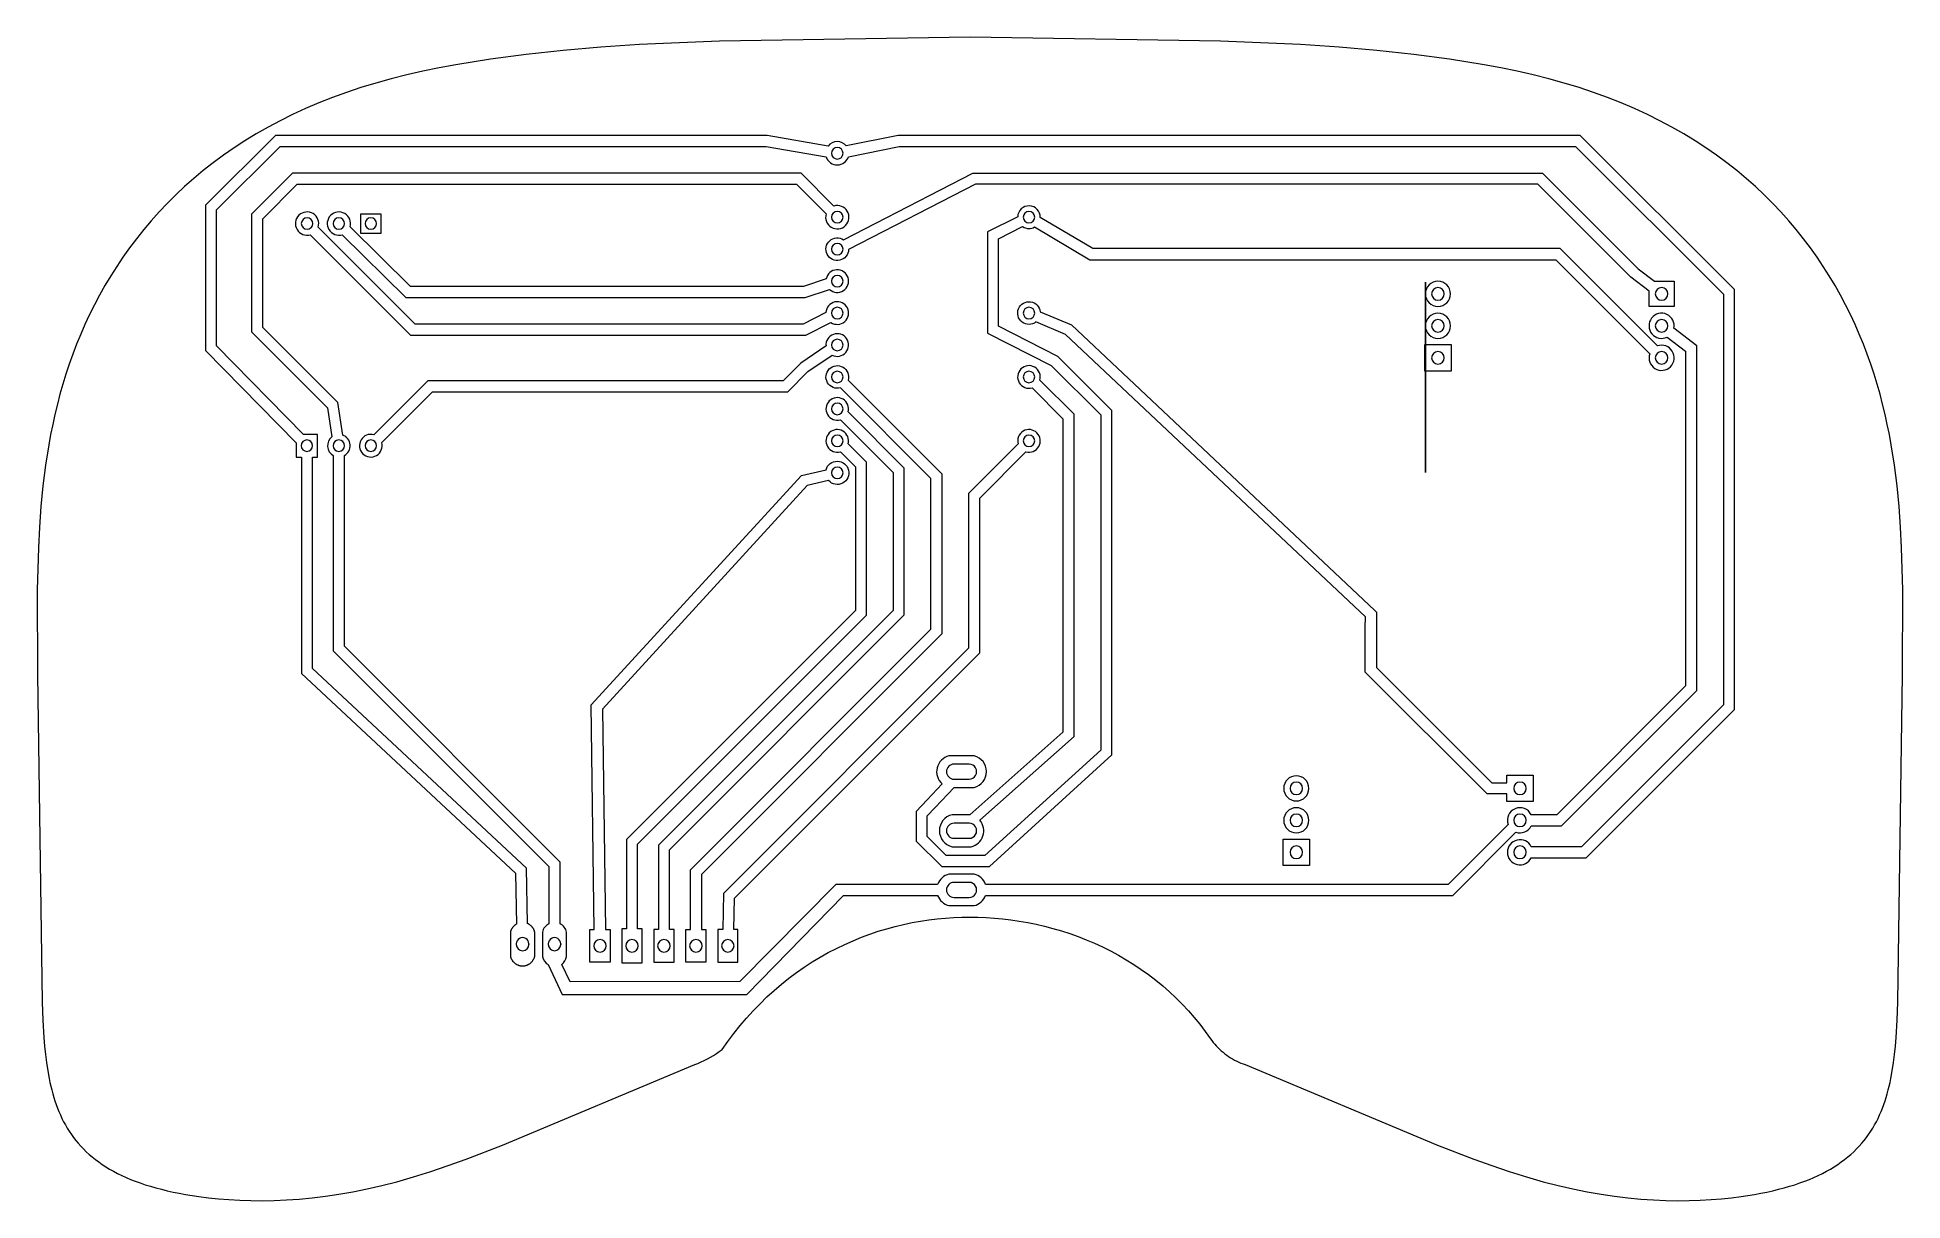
# Model space of a CAD drawing. Header units: millimetres. Extents: x -291 to -143, y -186 to -94.
import ezdxf

# ---------------------------------------------------------------- set-up
doc = ezdxf.new("R2010")
doc.units = ezdxf.units.MM
doc.header["$MEASUREMENT"] = 0
doc.layers.add('layer 1', color=7, linetype='Continuous')

msp = doc.modelspace()

# ---------------------------------------------------------------- linework, layer by layer
at = {"layer": 'layer 1', "lineweight": 9}
for points, knots in [([(-216.7276, -93.5201), (-216.7276, -93.5201), (-196.8157, -93.8171), (-196.8157, -93.8171), (-196.8157, -93.8171), (-196.8157, -93.8171), (-190.4659, -94.101), (-190.4659, -94.101), (-190.4659, -94.101), (-190.4659, -94.101), (-187.383, -94.3063), (-187.383, -94.3063), (-187.383, -94.3063), (-187.383, -94.3063), (-184.3727, -94.5622), (-184.3727, -94.5622), (-184.3727, -94.5622), (-184.3727, -94.5622), (-181.4435, -94.8752), (-181.4435, -94.8752), (-181.4435, -94.8752), (-181.4435, -94.8752), (-178.6038, -95.2516), (-178.6038, -95.2516), (-178.6038, -95.2516), (-178.6038, -95.2516), (-175.8621, -95.6978), (-175.8621, -95.6978), (-175.8621, -95.6978), (-175.8621, -95.6978), (-174.5307, -95.949), (-174.5307, -95.949), (-174.5307, -95.949), (-174.5307, -95.949), (-173.2269, -96.2201), (-173.2269, -96.2201), (-173.2269, -96.2201), (-173.2269, -96.2201), (-171.9519, -96.5118), (-171.9519, -96.5118), (-171.9519, -96.5118), (-171.9519, -96.5118), (-170.7066, -96.8249), (-170.7066, -96.8249), (-170.7066, -96.8249), (-170.7066, -96.8249), (-169.4922, -97.1602), (-169.4922, -97.1602), (-169.4922, -97.1602), (-169.4922, -97.1602), (-168.3097, -97.5186), (-168.3097, -97.5186), (-168.3097, -97.5186), (-168.3097, -97.5186), (-167.1583, -97.901), (-167.1583, -97.901), (-167.1583, -97.901), (-167.1583, -97.901), (-166.0396, -98.3067), (-166.0396, -98.3067), (-166.0396, -98.3067), (-166.0396, -98.3067), (-164.9531, -98.7349), (-164.9531, -98.7349), (-164.9531, -98.7349), (-164.9531, -98.7349), (-163.8986, -99.1849), (-163.8986, -99.1849), (-163.8986, -99.1849), (-163.8986, -99.1849), (-162.8754, -99.6561), (-162.8754, -99.6561), (-162.8754, -99.6561), (-162.8754, -99.6561), (-161.8834, -100.1478), (-161.8834, -100.1478), (-161.8834, -100.1478), (-161.8834, -100.1478), (-160.9221, -100.6593), (-160.9221, -100.6593), (-160.9221, -100.6593), (-160.9221, -100.6593), (-159.991, -101.19), (-159.991, -101.19), (-159.991, -101.19), (-159.991, -101.19), (-159.0898, -101.7391), (-159.0898, -101.7391), (-159.0898, -101.7391), (-159.0898, -101.7391), (-158.2181, -102.3061), (-158.2181, -102.3061), (-158.2181, -102.3061), (-158.2181, -102.3061), (-157.3756, -102.8901), (-157.3756, -102.8901), (-157.3756, -102.8901), (-157.3756, -102.8901), (-156.5617, -103.4906), (-156.5617, -103.4906), (-156.5617, -103.4906), (-156.5617, -103.4906), (-155.7761, -104.1069), (-155.7761, -104.1069), (-155.7761, -104.1069), (-155.7761, -104.1069), (-155.0185, -104.7383), (-155.0185, -104.7383), (-155.0185, -104.7383), (-155.0185, -104.7383), (-154.2884, -105.384), (-154.2884, -105.384), (-154.2884, -105.384), (-154.2884, -105.384), (-153.5854, -106.0436), (-153.5854, -106.0436), (-153.5854, -106.0436), (-153.5854, -106.0436), (-152.9091, -106.7162), (-152.9091, -106.7162), (-152.9091, -106.7162), (-152.9091, -106.7162), (-152.2592, -107.4011), (-152.2592, -107.4011), (-152.2592, -107.4011), (-152.2592, -107.4011), (-151.6352, -108.0978), (-151.6352, -108.0978), (-151.6352, -108.0978), (-151.6352, -108.0978), (-151.0368, -108.8056), (-151.0368, -108.8056), (-151.0368, -108.8056), (-151.0368, -108.8056), (-150.4635, -109.5237), (-150.4635, -109.5237), (-150.4635, -109.5237), (-150.4635, -109.5237), (-149.9149, -110.2515), (-149.9149, -110.2515), (-149.9149, -110.2515), (-149.9149, -110.2515), (-149.3907, -110.9883), (-149.3907, -110.9883), (-149.3907, -110.9883), (-149.3907, -110.9883), (-148.8905, -111.7334), (-148.8905, -111.7334), (-148.8905, -111.7334), (-148.8905, -111.7334), (-148.4138, -112.4863), (-148.4138, -112.4863), (-148.4138, -112.4863), (-148.4138, -112.4863), (-147.9603, -113.2461), (-147.9603, -113.2461), (-147.9603, -113.2461), (-147.9603, -113.2461), (-147.5296, -114.0122), (-147.5296, -114.0122), (-147.5296, -114.0122), (-147.5296, -114.0122), (-147.1213, -114.7839), (-147.1213, -114.7839), (-147.1213, -114.7839), (-147.1213, -114.7839), (-146.7349, -115.5606), (-146.7349, -115.5606), (-146.7349, -115.5606), (-146.7349, -115.5606), (-146.3702, -116.3416), (-146.3702, -116.3416), (-146.3702, -116.3416), (-146.3702, -116.3416), (-146.0266, -117.1263), (-146.0266, -117.1263), (-146.0266, -117.1263), (-146.0266, -117.1263), (-145.7038, -117.9138), (-145.7038, -117.9138), (-145.7038, -117.9138), (-145.7038, -117.9138), (-145.4014, -118.7037), (-145.4014, -118.7037), (-145.4014, -118.7037), (-145.4014, -118.7037), (-145.1188, -119.4959), (-145.1188, -119.4959), (-145.1188, -119.4959), (-145.1188, -119.4959), (-144.8552, -120.2902), (-144.8552, -120.2902), (-144.8552, -120.2902), (-144.8552, -120.2902), (-144.6101, -121.0868), (-144.6101, -121.0868), (-144.6101, -121.0868), (-144.6101, -121.0868), (-144.3828, -121.8855), (-144.3828, -121.8855), (-144.3828, -121.8855), (-144.3828, -121.8855), (-144.1727, -122.6863), (-144.1727, -122.6863), (-144.1727, -122.6863), (-144.1727, -122.6863), (-143.979, -123.4893), (-143.979, -123.4893), (-143.979, -123.4893), (-143.979, -123.4893), (-143.8012, -124.2943), (-143.8012, -124.2943), (-143.8012, -124.2943), (-143.8012, -124.2943), (-143.6386, -125.1014), (-143.6386, -125.1014), (-143.6386, -125.1014), (-143.6386, -125.1014), (-143.4905, -125.9105), (-143.4905, -125.9105), (-143.4905, -125.9105), (-143.4905, -125.9105), (-143.2353, -127.5347), (-143.2353, -127.5347), (-143.2353, -127.5347), (-143.2353, -127.5347), (-143.0305, -129.1667), (-143.0305, -129.1667), (-143.0305, -129.1667), (-143.0305, -129.1667), (-142.8709, -130.8063), (-142.8709, -130.8063), (-142.8709, -130.8063), (-142.8709, -130.8063), (-142.7512, -132.4533), (-142.7512, -132.4533), (-142.7512, -132.4533), (-142.7512, -132.4533), (-142.6662, -134.1075), (-142.6662, -134.1075), (-142.6662, -134.1075), (-142.6662, -134.1075), (-142.5796, -137.4368), (-142.5796, -137.4368), (-142.5796, -137.4368), (-142.5796, -137.4368), (-142.5938, -144.1725), (-142.5938, -144.1725), (-142.5938, -144.1725), (-142.5938, -144.1725), (-142.9635, -170.215), (-142.9635, -170.215), (-142.9635, -170.215), (-142.9635, -170.215), (-143.025, -171.6405), (-143.025, -171.6405), (-143.025, -171.6405), (-143.025, -171.6405), (-143.109, -173.0247), (-143.109, -173.0247), (-143.109, -173.0247), (-143.109, -173.0247), (-143.1643, -173.6999), (-143.1643, -173.6999), (-143.1643, -173.6999), (-143.1643, -173.6999), (-143.2312, -174.3631), (-143.2312, -174.3631), (-143.2312, -174.3631), (-143.2312, -174.3631), (-143.3116, -175.0138), (-143.3116, -175.0138), (-143.3116, -175.0138), (-143.3116, -175.0138), (-143.4073, -175.6515), (-143.4073, -175.6515), (-143.4073, -175.6515), (-143.4073, -175.6515), (-143.5205, -176.2756), (-143.5205, -176.2756), (-143.5205, -176.2756), (-143.5205, -176.2756), (-143.5842, -176.5823), (-143.5842, -176.5823), (-143.5842, -176.5823), (-143.5842, -176.5823), (-143.653, -176.8855), (-143.653, -176.8855), (-143.653, -176.8855), (-143.653, -176.8855), (-143.7271, -177.1851), (-143.7271, -177.1851), (-143.7271, -177.1851), (-143.7271, -177.1851), (-143.8067, -177.4809), (-143.8067, -177.4809), (-143.8067, -177.4809), (-143.8067, -177.4809), (-143.8922, -177.7729), (-143.8922, -177.7729), (-143.8922, -177.7729), (-143.8922, -177.7729), (-143.9838, -178.061), (-143.9838, -178.061), (-143.9838, -178.061), (-143.9838, -178.061), (-144.0816, -178.3453), (-144.0816, -178.3453), (-144.0816, -178.3453), (-144.0816, -178.3453), (-144.186, -178.6255), (-144.186, -178.6255), (-144.186, -178.6255), (-144.186, -178.6255), (-144.2972, -178.9016), (-144.2972, -178.9016), (-144.2972, -178.9016), (-144.2972, -178.9016), (-144.4154, -179.1737), (-144.4154, -179.1737), (-144.4154, -179.1737), (-144.4154, -179.1737), (-144.5409, -179.4415), (-144.5409, -179.4415), (-144.5409, -179.4415), (-144.5409, -179.4415), (-144.6739, -179.705), (-144.6739, -179.705), (-144.6739, -179.705), (-144.6739, -179.705), (-144.8147, -179.9643), (-144.8147, -179.9643), (-144.8147, -179.9643), (-144.8147, -179.9643), (-144.9635, -180.2191), (-144.9635, -180.2191), (-144.9635, -180.2191), (-144.9635, -180.2191), (-145.1206, -180.4695), (-145.1206, -180.4695), (-145.1206, -180.4695), (-145.1206, -180.4695), (-145.2861, -180.7153), (-145.2861, -180.7153), (-145.2861, -180.7153), (-145.2861, -180.7153), (-145.4604, -180.9566), (-145.4604, -180.9566), (-145.4604, -180.9566), (-145.4604, -180.9566), (-145.6437, -181.1931), (-145.6437, -181.1931), (-145.6437, -181.1931), (-145.6437, -181.1931), (-145.8363, -181.425), (-145.8363, -181.425), (-145.8363, -181.425), (-145.8363, -181.425), (-146.0383, -181.652), (-146.0383, -181.652), (-146.0383, -181.652), (-146.0383, -181.652), (-146.25, -181.8742), (-146.25, -181.8742), (-146.25, -181.8742), (-146.25, -181.8742), (-146.4718, -182.0914), (-146.4718, -182.0914), (-146.4718, -182.0914), (-146.4718, -182.0914), (-146.7037, -182.3036), (-146.7037, -182.3036), (-146.7037, -182.3036), (-146.7037, -182.3036), (-146.9461, -182.5108), (-146.9461, -182.5108), (-146.9461, -182.5108), (-146.9461, -182.5108), (-147.1992, -182.7128), (-147.1992, -182.7128), (-147.1992, -182.7128), (-147.1992, -182.7128), (-147.4632, -182.9097), (-147.4632, -182.9097), (-147.4632, -182.9097), (-147.4632, -182.9097), (-147.7384, -183.1012), (-147.7384, -183.1012), (-147.7384, -183.1012), (-147.7384, -183.1012), (-148.0251, -183.2875), (-148.0251, -183.2875), (-148.0251, -183.2875), (-148.0251, -183.2875), (-148.3234, -183.4683), (-148.3234, -183.4683), (-148.3234, -183.4683), (-148.3234, -183.4683), (-148.6337, -183.6436), (-148.6337, -183.6436), (-148.6337, -183.6436), (-148.6337, -183.6436), (-148.9562, -183.8134), (-148.9562, -183.8134), (-148.9562, -183.8134), (-148.9562, -183.8134), (-149.291, -183.9777), (-149.291, -183.9777), (-149.291, -183.9777), (-149.291, -183.9777), (-149.6385, -184.1362), (-149.6385, -184.1362), (-149.6385, -184.1362), (-149.6385, -184.1362), (-149.999, -184.289), (-149.999, -184.289), (-149.999, -184.289), (-149.999, -184.289), (-150.3725, -184.436), (-150.3725, -184.436), (-150.3725, -184.436), (-150.3725, -184.436), (-150.7595, -184.5771), (-150.7595, -184.5771), (-150.7595, -184.5771), (-150.7595, -184.5771), (-151.1601, -184.7123), (-151.1601, -184.7123), (-151.1601, -184.7123), (-151.1601, -184.7123), (-151.5746, -184.8415), (-151.5746, -184.8415), (-151.5746, -184.8415), (-151.5746, -184.8415), (-152.0032, -184.9646), (-152.0032, -184.9646), (-152.0032, -184.9646), (-152.0032, -184.9646), (-152.4462, -185.0815), (-152.4462, -185.0815), (-152.4462, -185.0815), (-152.4462, -185.0815), (-152.9038, -185.1923), (-152.9038, -185.1923), (-152.9038, -185.1923), (-152.9038, -185.1923), (-153.3762, -185.2968), (-153.3762, -185.2968), (-153.3762, -185.2968), (-153.3762, -185.2968), (-153.8638, -185.3949), (-153.8638, -185.3949), (-153.8638, -185.3949), (-153.8638, -185.3949), (-154.3667, -185.4867), (-154.3667, -185.4867), (-154.3667, -185.4867), (-154.3667, -185.4867), (-155.4196, -185.6507), (-155.4196, -185.6507), (-155.4196, -185.6507), (-155.4196, -185.6507), (-156.1866, -185.7485), (-156.1866, -185.7485), (-156.1866, -185.7485), (-156.1866, -185.7485), (-156.9843, -185.832), (-156.9843, -185.832), (-156.9843, -185.832), (-156.9843, -185.832), (-157.8121, -185.8991), (-157.8121, -185.8991), (-157.8121, -185.8991), (-157.8121, -185.8991), (-158.6697, -185.9482), (-158.6697, -185.9482), (-158.6697, -185.9482), (-158.6697, -185.9482), (-159.5569, -185.9774), (-159.5569, -185.9774), (-159.5569, -185.9774), (-159.5569, -185.9774), (-160.4732, -185.9849), (-160.4732, -185.9849), (-160.4732, -185.9849), (-160.4732, -185.9849), (-161.4182, -185.9691), (-161.4182, -185.9691), (-161.4182, -185.9691), (-161.4182, -185.9691), (-162.3918, -185.9279), (-162.3918, -185.9279), (-162.3918, -185.9279), (-162.3918, -185.9279), (-163.3934, -185.8598), (-163.3934, -185.8598), (-163.3934, -185.8598), (-163.3934, -185.8598), (-164.4228, -185.7629), (-164.4228, -185.7629), (-164.4228, -185.7629), (-164.4228, -185.7629), (-165.4795, -185.6354), (-165.4795, -185.6354), (-165.4795, -185.6354), (-165.4795, -185.6354), (-166.5633, -185.4754), (-166.5633, -185.4754), (-166.5633, -185.4754), (-166.5633, -185.4754), (-167.6738, -185.2813), (-167.6738, -185.2813), (-167.6738, -185.2813), (-167.6738, -185.2813), (-168.8106, -185.0513), (-168.8106, -185.0513), (-168.8106, -185.0513), (-168.8106, -185.0513), (-169.9734, -184.7834), (-169.9734, -184.7834), (-169.9734, -184.7834), (-169.9734, -184.7834), (-171.1619, -184.476), (-171.1619, -184.476), (-171.1619, -184.476), (-171.1619, -184.476), (-172.4984, -184.0911), (-172.4984, -184.0911), (-172.4984, -184.0911), (-172.4984, -184.0911), (-173.8628, -183.6606), (-173.8628, -183.6606), (-173.8628, -183.6606), (-173.8628, -183.6606), (-175.2524, -183.1891), (-175.2524, -183.1891), (-175.2524, -183.1891), (-175.2524, -183.1891), (-176.665, -182.6808), (-176.665, -182.6808), (-176.665, -182.6808), (-176.665, -182.6808), (-179.5502, -181.571), (-179.5502, -181.571), (-179.5502, -181.571), (-179.5502, -181.571), (-194.8441, -175.1716), (-194.8441, -175.1716), (-194.8441, -175.1716), (-194.8441, -175.1716), (-195.0184, -175.1101), (-195.0184, -175.1101), (-195.0184, -175.1101), (-195.0184, -175.1101), (-195.1905, -175.0427), (-195.1905, -175.0427), (-195.1905, -175.0427), (-195.1905, -175.0427), (-195.3603, -174.9696), (-195.3603, -174.9696), (-195.3603, -174.9696), (-195.3603, -174.9696), (-195.5275, -174.8909), (-195.5275, -174.8909), (-195.5275, -174.8909), (-195.5275, -174.8909), (-195.692, -174.8067), (-195.692, -174.8067), (-195.692, -174.8067), (-195.692, -174.8067), (-195.8536, -174.717), (-195.8536, -174.717), (-195.8536, -174.717), (-195.8536, -174.717), (-196.0122, -174.622), (-196.0122, -174.622), (-196.0122, -174.622), (-196.0122, -174.622), (-196.1674, -174.5217), (-196.1674, -174.5217), (-196.1674, -174.5217), (-196.1674, -174.5217), (-196.3193, -174.4163), (-196.3193, -174.4163), (-196.3193, -174.4163), (-196.3193, -174.4163), (-196.4675, -174.3059), (-196.4675, -174.3059), (-196.4675, -174.3059), (-196.4675, -174.3059), (-196.6119, -174.1907), (-196.6119, -174.1907), (-196.6119, -174.1907), (-196.6119, -174.1907), (-196.7525, -174.0706), (-196.7525, -174.0706), (-196.7525, -174.0706), (-196.7525, -174.0706), (-196.8889, -173.9459), (-196.8889, -173.9459), (-196.8889, -173.9459), (-196.8889, -173.9459), (-197.0211, -173.8168), (-197.0211, -173.8168), (-197.0211, -173.8168), (-197.0211, -173.8168), (-197.149, -173.6833), (-197.149, -173.6833), (-197.149, -173.6833), (-197.149, -173.6833), (-197.2723, -173.5456), (-197.2723, -173.5456), (-197.2723, -173.5456), (-197.2723, -173.5456), (-197.3909, -173.4039), (-197.3909, -173.4039), (-197.3909, -173.4039), (-197.3909, -173.4039), (-197.5047, -173.2583), (-197.5047, -173.2583), (-197.5047, -173.2583), (-197.5047, -173.2583), (-197.6136, -173.1089), (-197.6136, -173.1089), (-197.6136, -173.1089), (-197.6136, -173.1089), (-198.0219, -172.5317), (-198.0219, -172.5317), (-198.0219, -172.5317), (-198.0219, -172.5317), (-198.4503, -171.9679), (-198.4503, -171.9679), (-198.4503, -171.9679), (-198.4503, -171.9679), (-198.8982, -171.4183), (-198.8982, -171.4183), (-198.8982, -171.4183), (-198.8982, -171.4183), (-199.3651, -170.8835), (-199.3651, -170.8835), (-199.3651, -170.8835), (-199.3651, -170.8835), (-199.8504, -170.3642), (-199.8504, -170.3642), (-199.8504, -170.3642), (-199.8504, -170.3642), (-200.3535, -169.8609), (-200.3535, -169.8609), (-200.3535, -169.8609), (-200.3535, -169.8609), (-200.8738, -169.3742), (-200.8738, -169.3742), (-200.8738, -169.3742), (-200.8738, -169.3742), (-201.4103, -168.9047), (-201.4103, -168.9047), (-201.4103, -168.9047), (-201.4103, -168.9047), (-201.9624, -168.4529), (-201.9624, -168.4529), (-201.9624, -168.4529), (-201.9624, -168.4529), (-202.5293, -168.0193), (-202.5293, -168.0193), (-202.5293, -168.0193), (-202.5293, -168.0193), (-203.11, -167.6043), (-203.11, -167.6043), (-203.11, -167.6043), (-203.11, -167.6043), (-203.7036, -167.2082), (-203.7036, -167.2082), (-203.7036, -167.2082), (-203.7036, -167.2082), (-204.3092, -166.8315), (-204.3092, -166.8315), (-204.3092, -166.8315), (-204.3092, -166.8315), (-204.9258, -166.4744), (-204.9258, -166.4744), (-204.9258, -166.4744), (-204.9258, -166.4744), (-205.5525, -166.1371), (-205.5525, -166.1371), (-205.5525, -166.1371), (-205.5525, -166.1371), (-206.1881, -165.82), (-206.1881, -165.82), (-206.1881, -165.82), (-206.1881, -165.82), (-206.8317, -165.5231), (-206.8317, -165.5231), (-206.8317, -165.5231), (-206.8317, -165.5231), (-207.4821, -165.2465), (-207.4821, -165.2465), (-207.4821, -165.2465), (-207.4821, -165.2465), (-208.1384, -164.9902), (-208.1384, -164.9902), (-208.1384, -164.9902), (-208.1384, -164.9902), (-208.7995, -164.7544), (-208.7995, -164.7544), (-208.7995, -164.7544), (-208.7995, -164.7544), (-209.4643, -164.5388), (-209.4643, -164.5388), (-209.4643, -164.5388), (-209.4643, -164.5388), (-210.1318, -164.3435), (-210.1318, -164.3435), (-210.1318, -164.3435), (-210.1318, -164.3435), (-210.8008, -164.1683), (-210.8008, -164.1683), (-210.8008, -164.1683), (-210.8008, -164.1683), (-211.4705, -164.0129), (-211.4705, -164.0129), (-211.4705, -164.0129), (-211.4705, -164.0129), (-212.1397, -163.8772), (-212.1397, -163.8772), (-212.1397, -163.8772), (-212.1397, -163.8772), (-212.8075, -163.7608), (-212.8075, -163.7608), (-212.8075, -163.7608), (-212.8075, -163.7608), (-213.4729, -163.6635), (-213.4729, -163.6635), (-213.4729, -163.6635), (-213.4729, -163.6635), (-214.135, -163.5849), (-214.135, -163.5849), (-214.135, -163.5849), (-214.135, -163.5849), (-214.793, -163.5246), (-214.793, -163.5246), (-214.793, -163.5246), (-214.793, -163.5246), (-215.4458, -163.4821), (-215.4458, -163.4821), (-215.4458, -163.4821), (-215.4458, -163.4821), (-216.0927, -163.457), (-216.0927, -163.457), (-216.0927, -163.457), (-216.0927, -163.457), (-216.733, -163.4489), (-216.733, -163.4489), (-216.733, -163.4489), (-216.733, -163.4489), (-217.3729, -163.4573), (-217.3729, -163.4573), (-217.3729, -163.4573), (-217.3729, -163.4573), (-218.0197, -163.4828), (-218.0197, -163.4828), (-218.0197, -163.4828), (-218.0197, -163.4828), (-218.6725, -163.526), (-218.6725, -163.526), (-218.6725, -163.526), (-218.6725, -163.526), (-219.3307, -163.5874), (-219.3307, -163.5874), (-219.3307, -163.5874), (-219.3307, -163.5874), (-219.9935, -163.6677), (-219.9935, -163.6677), (-219.9935, -163.6677), (-219.9935, -163.6677), (-220.6601, -163.7674), (-220.6601, -163.7674), (-220.6601, -163.7674), (-220.6601, -163.7674), (-221.3297, -163.8871), (-221.3297, -163.8871), (-221.3297, -163.8871), (-221.3297, -163.8871), (-222.0014, -164.0272), (-222.0014, -164.0272), (-222.0014, -164.0272), (-222.0014, -164.0272), (-222.6745, -164.1881), (-222.6745, -164.1881), (-222.6745, -164.1881), (-222.6745, -164.1881), (-223.3479, -164.3704), (-223.3479, -164.3704), (-223.3479, -164.3704), (-223.3479, -164.3704), (-224.0208, -164.5743), (-224.0208, -164.5743), (-224.0208, -164.5743), (-224.0208, -164.5743), (-224.6922, -164.8001), (-224.6922, -164.8001), (-224.6922, -164.8001), (-224.6922, -164.8001), (-225.3612, -165.0483), (-225.3612, -165.0483), (-225.3612, -165.0483), (-225.3612, -165.0483), (-226.027, -165.3188), (-226.027, -165.3188), (-226.027, -165.3188), (-226.027, -165.3188), (-226.6884, -165.6121), (-226.6884, -165.6121), (-226.6884, -165.6121), (-226.6884, -165.6121), (-227.3446, -165.9281), (-227.3446, -165.9281), (-227.3446, -165.9281), (-227.3446, -165.9281), (-227.9947, -166.2669), (-227.9947, -166.2669), (-227.9947, -166.2669), (-227.9947, -166.2669), (-228.6377, -166.6286), (-228.6377, -166.6286), (-228.6377, -166.6286), (-228.6377, -166.6286), (-229.2727, -167.0131), (-229.2727, -167.0131), (-229.2727, -167.0131), (-229.2727, -167.0131), (-229.8988, -167.4203), (-229.8988, -167.4203), (-229.8988, -167.4203), (-229.8988, -167.4203), (-230.5151, -167.8501), (-230.5151, -167.8501), (-230.5151, -167.8501), (-230.5151, -167.8501), (-231.1208, -168.3023), (-231.1208, -168.3023), (-231.1208, -168.3023), (-231.1208, -168.3023), (-231.7151, -168.7765), (-231.7151, -168.7765), (-231.7151, -168.7765), (-231.7151, -168.7765), (-232.2971, -169.2726), (-232.2971, -169.2726), (-232.2971, -169.2726), (-232.2971, -169.2726), (-232.8662, -169.7901), (-232.8662, -169.7901), (-232.8662, -169.7901), (-232.8662, -169.7901), (-233.4216, -170.3287), (-233.4216, -170.3287), (-233.4216, -170.3287), (-233.4216, -170.3287), (-233.9626, -170.8879), (-233.9626, -170.8879), (-233.9626, -170.8879), (-233.9626, -170.8879), (-234.4887, -171.4673), (-234.4887, -171.4673), (-234.4887, -171.4673), (-234.4887, -171.4673), (-234.9992, -172.0662), (-234.9992, -172.0662), (-234.9992, -172.0662), (-234.9992, -172.0662), (-235.4936, -172.6842), (-235.4936, -172.6842), (-235.4936, -172.6842), (-235.4936, -172.6842), (-235.9714, -173.3207), (-235.9714, -173.3207), (-235.9714, -173.3207), (-235.9714, -173.3207), (-236.4322, -173.9749), (-236.4322, -173.9749), (-236.4322, -173.9749), (-236.4322, -173.9749), (-236.6566, -174.1375), (-236.6566, -174.1375), (-236.6566, -174.1375), (-236.6566, -174.1375), (-236.886, -174.293), (-236.886, -174.293), (-236.886, -174.293), (-236.886, -174.293), (-237.12, -174.4413), (-237.12, -174.4413), (-237.12, -174.4413), (-237.12, -174.4413), (-237.3586, -174.5822), (-237.3586, -174.5822), (-237.3586, -174.5822), (-237.3586, -174.5822), (-237.6015, -174.7156), (-237.6015, -174.7156), (-237.6015, -174.7156), (-237.6015, -174.7156), (-237.8485, -174.8414), (-237.8485, -174.8414), (-237.8485, -174.8414), (-237.8485, -174.8414), (-238.0992, -174.9594), (-238.0992, -174.9594), (-238.0992, -174.9594), (-238.0992, -174.9594), (-238.3535, -175.0695), (-238.3535, -175.0695), (-238.3535, -175.0695), (-238.3535, -175.0695), (-238.6111, -175.1716), (-238.6111, -175.1716), (-238.6111, -175.1716), (-238.6111, -175.1716), (-253.905, -181.571), (-253.905, -181.571), (-253.905, -181.571), (-253.905, -181.571), (-256.7902, -182.6808), (-256.7902, -182.6808), (-256.7902, -182.6808), (-256.7902, -182.6808), (-258.2028, -183.1891), (-258.2028, -183.1891), (-258.2028, -183.1891), (-258.2028, -183.1891), (-259.5924, -183.6606), (-259.5924, -183.6606), (-259.5924, -183.6606), (-259.5924, -183.6606), (-260.9568, -184.0911), (-260.9568, -184.0911), (-260.9568, -184.0911), (-260.9568, -184.0911), (-262.2933, -184.476), (-262.2933, -184.476), (-262.2933, -184.476), (-262.2933, -184.476), (-263.4818, -184.7834), (-263.4818, -184.7834), (-263.4818, -184.7834), (-263.4818, -184.7834), (-264.6446, -185.0513), (-264.6446, -185.0513), (-264.6446, -185.0513), (-264.6446, -185.0513), (-265.7814, -185.2813), (-265.7814, -185.2813), (-265.7814, -185.2813), (-265.7814, -185.2813), (-266.8919, -185.4754), (-266.8919, -185.4754), (-266.8919, -185.4754), (-266.8919, -185.4754), (-267.9757, -185.6354), (-267.9757, -185.6354), (-267.9757, -185.6354), (-267.9757, -185.6354), (-269.0324, -185.7629), (-269.0324, -185.7629), (-269.0324, -185.7629), (-269.0324, -185.7629), (-270.0618, -185.8598), (-270.0618, -185.8598), (-270.0618, -185.8598), (-270.0618, -185.8598), (-271.0634, -185.9279), (-271.0634, -185.9279), (-271.0634, -185.9279), (-271.0634, -185.9279), (-272.037, -185.9691), (-272.037, -185.9691), (-272.037, -185.9691), (-272.037, -185.9691), (-272.982, -185.9849), (-272.982, -185.9849), (-272.982, -185.9849), (-272.982, -185.9849), (-273.8983, -185.9774), (-273.8983, -185.9774), (-273.8983, -185.9774), (-273.8983, -185.9774), (-274.7855, -185.9482), (-274.7855, -185.9482), (-274.7855, -185.9482), (-274.7855, -185.9482), (-275.6431, -185.8991), (-275.6431, -185.8991), (-275.6431, -185.8991), (-275.6431, -185.8991), (-276.4709, -185.832), (-276.4709, -185.832), (-276.4709, -185.832), (-276.4709, -185.832), (-277.2686, -185.7485), (-277.2686, -185.7485), (-277.2686, -185.7485), (-277.2686, -185.7485), (-278.0356, -185.6507), (-278.0356, -185.6507), (-278.0356, -185.6507), (-278.0356, -185.6507), (-279.0885, -185.4867), (-279.0885, -185.4867), (-279.0885, -185.4867), (-279.0885, -185.4867), (-279.5914, -185.3949), (-279.5914, -185.3949), (-279.5914, -185.3949), (-279.5914, -185.3949), (-280.079, -185.2968), (-280.079, -185.2968), (-280.079, -185.2968), (-280.079, -185.2968), (-280.5514, -185.1923), (-280.5514, -185.1923), (-280.5514, -185.1923), (-280.5514, -185.1923), (-281.009, -185.0815), (-281.009, -185.0815), (-281.009, -185.0815), (-281.009, -185.0815), (-281.452, -184.9646), (-281.452, -184.9646), (-281.452, -184.9646), (-281.452, -184.9646), (-281.8806, -184.8415), (-281.8806, -184.8415), (-281.8806, -184.8415), (-281.8806, -184.8415), (-282.2951, -184.7123), (-282.2951, -184.7123), (-282.2951, -184.7123), (-282.2951, -184.7123), (-282.6957, -184.5771), (-282.6957, -184.5771), (-282.6957, -184.5771), (-282.6957, -184.5771), (-283.0827, -184.436), (-283.0827, -184.436), (-283.0827, -184.436), (-283.0827, -184.436), (-283.4562, -184.289), (-283.4562, -184.289), (-283.4562, -184.289), (-283.4562, -184.289), (-283.8167, -184.1362), (-283.8167, -184.1362), (-283.8167, -184.1362), (-283.8167, -184.1362), (-284.1642, -183.9777), (-284.1642, -183.9777), (-284.1642, -183.9777), (-284.1642, -183.9777), (-284.499, -183.8134), (-284.499, -183.8134), (-284.499, -183.8134), (-284.499, -183.8134), (-284.8215, -183.6436), (-284.8215, -183.6436), (-284.8215, -183.6436), (-284.8215, -183.6436), (-285.1318, -183.4683), (-285.1318, -183.4683), (-285.1318, -183.4683), (-285.1318, -183.4683), (-285.4301, -183.2875), (-285.4301, -183.2875), (-285.4301, -183.2875), (-285.4301, -183.2875), (-285.7168, -183.1012), (-285.7168, -183.1012), (-285.7168, -183.1012), (-285.7168, -183.1012), (-285.992, -182.9097), (-285.992, -182.9097), (-285.992, -182.9097), (-285.992, -182.9097), (-286.256, -182.7128), (-286.256, -182.7128), (-286.256, -182.7128), (-286.256, -182.7128), (-286.5091, -182.5108), (-286.5091, -182.5108), (-286.5091, -182.5108), (-286.5091, -182.5108), (-286.7515, -182.3036), (-286.7515, -182.3036), (-286.7515, -182.3036), (-286.7515, -182.3036), (-286.9834, -182.0914), (-286.9834, -182.0914), (-286.9834, -182.0914), (-286.9834, -182.0914), (-287.2052, -181.8742), (-287.2052, -181.8742), (-287.2052, -181.8742), (-287.2052, -181.8742), (-287.4169, -181.652), (-287.4169, -181.652), (-287.4169, -181.652), (-287.4169, -181.652), (-287.6189, -181.425), (-287.6189, -181.425), (-287.6189, -181.425), (-287.6189, -181.425), (-287.8115, -181.1931), (-287.8115, -181.1931), (-287.8115, -181.1931), (-287.8115, -181.1931), (-287.9948, -180.9566), (-287.9948, -180.9566), (-287.9948, -180.9566), (-287.9948, -180.9566), (-288.1691, -180.7153), (-288.1691, -180.7153), (-288.1691, -180.7153), (-288.1691, -180.7153), (-288.3346, -180.4695), (-288.3346, -180.4695), (-288.3346, -180.4695), (-288.3346, -180.4695), (-288.4917, -180.2191), (-288.4917, -180.2191), (-288.4917, -180.2191), (-288.4917, -180.2191), (-288.6405, -179.9643), (-288.6405, -179.9643), (-288.6405, -179.9643), (-288.6405, -179.9643), (-288.7813, -179.705), (-288.7813, -179.705), (-288.7813, -179.705), (-288.7813, -179.705), (-288.9143, -179.4415), (-288.9143, -179.4415), (-288.9143, -179.4415), (-288.9143, -179.4415), (-289.0398, -179.1737), (-289.0398, -179.1737), (-289.0398, -179.1737), (-289.0398, -179.1737), (-289.158, -178.9016), (-289.158, -178.9016), (-289.158, -178.9016), (-289.158, -178.9016), (-289.2692, -178.6255), (-289.2692, -178.6255), (-289.2692, -178.6255), (-289.2692, -178.6255), (-289.3736, -178.3453), (-289.3736, -178.3453), (-289.3736, -178.3453), (-289.3736, -178.3453), (-289.4714, -178.061), (-289.4714, -178.061), (-289.4714, -178.061), (-289.4714, -178.061), (-289.563, -177.7729), (-289.563, -177.7729), (-289.563, -177.7729), (-289.563, -177.7729), (-289.6485, -177.4809), (-289.6485, -177.4809), (-289.6485, -177.4809), (-289.6485, -177.4809), (-289.7281, -177.1851), (-289.7281, -177.1851), (-289.7281, -177.1851), (-289.7281, -177.1851), (-289.8022, -176.8855), (-289.8022, -176.8855), (-289.8022, -176.8855), (-289.8022, -176.8855), (-289.871, -176.5823), (-289.871, -176.5823), (-289.871, -176.5823), (-289.871, -176.5823), (-289.9347, -176.2756), (-289.9347, -176.2756), (-289.9347, -176.2756), (-289.9347, -176.2756), (-290.0479, -175.6515), (-290.0479, -175.6515), (-290.0479, -175.6515), (-290.0479, -175.6515), (-290.1436, -175.0138), (-290.1436, -175.0138), (-290.1436, -175.0138), (-290.1436, -175.0138), (-290.224, -174.3631), (-290.224, -174.3631), (-290.224, -174.3631), (-290.224, -174.3631), (-290.2909, -173.6999), (-290.2909, -173.6999), (-290.2909, -173.6999), (-290.2909, -173.6999), (-290.3462, -173.0247), (-290.3462, -173.0247), (-290.3462, -173.0247), (-290.3462, -173.0247), (-290.4302, -171.6405), (-290.4302, -171.6405), (-290.4302, -171.6405), (-290.4302, -171.6405), (-290.4917, -170.215), (-290.4917, -170.215), (-290.4917, -170.215), (-290.4917, -170.215), (-290.8614, -144.1725), (-290.8614, -144.1725), (-290.8614, -144.1725), (-290.8614, -144.1725), (-290.8756, -137.4368), (-290.8756, -137.4368), (-290.8756, -137.4368), (-290.8756, -137.4368), (-290.789, -134.1075), (-290.789, -134.1075), (-290.789, -134.1075), (-290.789, -134.1075), (-290.704, -132.4533), (-290.704, -132.4533), (-290.704, -132.4533), (-290.704, -132.4533), (-290.5843, -130.8063), (-290.5843, -130.8063), (-290.5843, -130.8063), (-290.5843, -130.8063), (-290.4247, -129.1667), (-290.4247, -129.1667), (-290.4247, -129.1667), (-290.4247, -129.1667), (-290.2199, -127.5347), (-290.2199, -127.5347), (-290.2199, -127.5347), (-290.2199, -127.5347), (-289.9647, -125.9105), (-289.9647, -125.9105), (-289.9647, -125.9105), (-289.9647, -125.9105), (-289.8166, -125.1014), (-289.8166, -125.1014), (-289.8166, -125.1014), (-289.8166, -125.1014), (-289.654, -124.2943), (-289.654, -124.2943), (-289.654, -124.2943), (-289.654, -124.2943), (-289.4762, -123.4893), (-289.4762, -123.4893), (-289.4762, -123.4893), (-289.4762, -123.4893), (-289.2825, -122.6863), (-289.2825, -122.6863), (-289.2825, -122.6863), (-289.2825, -122.6863), (-289.0724, -121.8855), (-289.0724, -121.8855), (-289.0724, -121.8855), (-289.0724, -121.8855), (-288.8451, -121.0868), (-288.8451, -121.0868), (-288.8451, -121.0868), (-288.8451, -121.0868), (-288.6, -120.2902), (-288.6, -120.2902), (-288.6, -120.2902), (-288.6, -120.2902), (-288.3364, -119.4959), (-288.3364, -119.4959), (-288.3364, -119.4959), (-288.3364, -119.4959), (-288.0538, -118.7037), (-288.0538, -118.7037), (-288.0538, -118.7037), (-288.0538, -118.7037), (-287.7514, -117.9138), (-287.7514, -117.9138), (-287.7514, -117.9138), (-287.7514, -117.9138), (-287.4286, -117.1263), (-287.4286, -117.1263), (-287.4286, -117.1263), (-287.4286, -117.1263), (-287.085, -116.3416), (-287.085, -116.3416), (-287.085, -116.3416), (-287.085, -116.3416), (-286.7203, -115.5606), (-286.7203, -115.5606), (-286.7203, -115.5606), (-286.7203, -115.5606), (-286.3339, -114.7839), (-286.3339, -114.7839), (-286.3339, -114.7839), (-286.3339, -114.7839), (-285.9256, -114.0122), (-285.9256, -114.0122), (-285.9256, -114.0122), (-285.9256, -114.0122), (-285.4949, -113.2461), (-285.4949, -113.2461), (-285.4949, -113.2461), (-285.4949, -113.2461), (-285.0414, -112.4863), (-285.0414, -112.4863), (-285.0414, -112.4863), (-285.0414, -112.4863), (-284.5647, -111.7334), (-284.5647, -111.7334), (-284.5647, -111.7334), (-284.5647, -111.7334), (-284.0645, -110.9883), (-284.0645, -110.9883), (-284.0645, -110.9883), (-284.0645, -110.9883), (-283.5403, -110.2515), (-283.5403, -110.2515), (-283.5403, -110.2515), (-283.5403, -110.2515), (-282.9917, -109.5237), (-282.9917, -109.5237), (-282.9917, -109.5237), (-282.9917, -109.5237), (-282.4184, -108.8056), (-282.4184, -108.8056), (-282.4184, -108.8056), (-282.4184, -108.8056), (-281.82, -108.0978), (-281.82, -108.0978), (-281.82, -108.0978), (-281.82, -108.0978), (-281.196, -107.4011), (-281.196, -107.4011), (-281.196, -107.4011), (-281.196, -107.4011), (-280.5461, -106.7162), (-280.5461, -106.7162), (-280.5461, -106.7162), (-280.5461, -106.7162), (-279.8698, -106.0436), (-279.8698, -106.0436), (-279.8698, -106.0436), (-279.8698, -106.0436), (-279.1668, -105.384), (-279.1668, -105.384), (-279.1668, -105.384), (-279.1668, -105.384), (-278.4367, -104.7383), (-278.4367, -104.7383), (-278.4367, -104.7383), (-278.4367, -104.7383), (-277.6791, -104.1069), (-277.6791, -104.1069), (-277.6791, -104.1069), (-277.6791, -104.1069), (-276.8935, -103.4906), (-276.8935, -103.4906), (-276.8935, -103.4906), (-276.8935, -103.4906), (-276.0796, -102.8901), (-276.0796, -102.8901), (-276.0796, -102.8901), (-276.0796, -102.8901), (-275.2371, -102.3061), (-275.2371, -102.3061), (-275.2371, -102.3061), (-275.2371, -102.3061), (-274.3654, -101.7391), (-274.3654, -101.7391), (-274.3654, -101.7391), (-274.3654, -101.7391), (-273.4642, -101.19), (-273.4642, -101.19), (-273.4642, -101.19), (-273.4642, -101.19), (-272.5331, -100.6593), (-272.5331, -100.6593), (-272.5331, -100.6593), (-272.5331, -100.6593), (-271.5718, -100.1478), (-271.5718, -100.1478), (-271.5718, -100.1478), (-271.5718, -100.1478), (-270.5798, -99.6561), (-270.5798, -99.6561), (-270.5798, -99.6561), (-270.5798, -99.6561), (-269.5566, -99.1849), (-269.5566, -99.1849), (-269.5566, -99.1849), (-269.5566, -99.1849), (-268.5021, -98.7349), (-268.5021, -98.7349), (-268.5021, -98.7349), (-268.5021, -98.7349), (-267.4156, -98.3067), (-267.4156, -98.3067), (-267.4156, -98.3067), (-267.4156, -98.3067), (-266.2969, -97.901), (-266.2969, -97.901), (-266.2969, -97.901), (-266.2969, -97.901), (-265.1455, -97.5186), (-265.1455, -97.5186), (-265.1455, -97.5186), (-265.1455, -97.5186), (-263.963, -97.1602), (-263.963, -97.1602), (-263.963, -97.1602), (-263.963, -97.1602), (-262.7486, -96.8249), (-262.7486, -96.8249), (-262.7486, -96.8249), (-262.7486, -96.8249), (-261.5033, -96.5118), (-261.5033, -96.5118), (-261.5033, -96.5118), (-261.5033, -96.5118), (-260.2283, -96.2201), (-260.2283, -96.2201), (-260.2283, -96.2201), (-260.2283, -96.2201), (-258.9245, -95.949), (-258.9245, -95.949), (-258.9245, -95.949), (-258.9245, -95.949), (-257.5931, -95.6978), (-257.5931, -95.6978), (-257.5931, -95.6978), (-257.5931, -95.6978), (-254.8514, -95.2516), (-254.8514, -95.2516), (-254.8514, -95.2516), (-254.8514, -95.2516), (-252.0117, -94.8752), (-252.0117, -94.8752), (-252.0117, -94.8752), (-252.0117, -94.8752), (-249.0825, -94.5622), (-249.0825, -94.5622), (-249.0825, -94.5622), (-249.0825, -94.5622), (-246.0722, -94.3063), (-246.0722, -94.3063), (-246.0722, -94.3063), (-246.0722, -94.3063), (-242.9893, -94.101), (-242.9893, -94.101), (-242.9893, -94.101), (-242.9893, -94.101), (-236.6395, -93.8171), (-236.6395, -93.8171), (-236.6395, -93.8171), (-236.6395, -93.8171), (-216.7276, -93.5201), (-216.7276, -93.5201)], [0, 0, 0, 0, 0.0027248, 0.0027248, 0.0027248, 0.0027248, 0.00544959, 0.00544959, 0.00544959, 0.00544959, 0.00817439, 0.00817439, 0.00817439, 0.00817439, 0.01089918, 0.01089918, 0.01089918, 0.01089918, 0.01362398, 0.01362398, 0.01362398, 0.01362398, 0.01634877, 0.01634877, 0.01634877, 0.01634877, 0.01907357, 0.01907357, 0.01907357, 0.01907357, 0.02179837, 0.02179837, 0.02179837, 0.02179837, 0.02452316, 0.02452316, 0.02452316, 0.02452316, 0.02724796, 0.02724796, 0.02724796, 0.02724796, 0.02997275, 0.02997275, 0.02997275, 0.02997275, 0.03269755, 0.03269755, 0.03269755, 0.03269755, 0.03542234, 0.03542234, 0.03542234, 0.03542234, 0.03814714, 0.03814714, 0.03814714, 0.03814714, 0.04087193, 0.04087193, 0.04087193, 0.04087193, 0.04359673, 0.04359673, 0.04359673, 0.04359673, 0.04632153, 0.04632153, 0.04632153, 0.04632153, 0.04904632, 0.04904632, 0.04904632, 0.04904632, 0.05177112, 0.05177112, 0.05177112, 0.05177112, 0.05449591, 0.05449591, 0.05449591, 0.05449591, 0.05722071, 0.05722071, 0.05722071, 0.05722071, 0.0599455, 0.0599455, 0.0599455, 0.0599455, 0.0626703, 0.0626703, 0.0626703, 0.0626703, 0.0653951, 0.0653951, 0.0653951, 0.0653951, 0.06811989, 0.06811989, 0.06811989, 0.06811989, 0.07084469, 0.07084469, 0.07084469, 0.07084469, 0.07356948, 0.07356948, 0.07356948, 0.07356948, 0.07629428, 0.07629428, 0.07629428, 0.07629428, 0.07901907, 0.07901907, 0.07901907, 0.07901907, 0.08174387, 0.08174387, 0.08174387, 0.08174387, 0.08446866, 0.08446866, 0.08446866, 0.08446866, 0.08719346, 0.08719346, 0.08719346, 0.08719346, 0.08991826, 0.08991826, 0.08991826, 0.08991826, 0.09264305, 0.09264305, 0.09264305, 0.09264305, 0.09536785, 0.09536785, 0.09536785, 0.09536785, 0.09809264, 0.09809264, 0.09809264, 0.09809264, 0.10081744, 0.10081744, 0.10081744, 0.10081744, 0.10354223, 0.10354223, 0.10354223, 0.10354223, 0.10626703, 0.10626703, 0.10626703, 0.10626703, 0.10899183, 0.10899183, 0.10899183, 0.10899183, 0.11171662, 0.11171662, 0.11171662, 0.11171662, 0.11444142, 0.11444142, 0.11444142, 0.11444142, 0.11716621, 0.11716621, 0.11716621, 0.11716621, 0.11989101, 0.11989101, 0.11989101, 0.11989101, 0.1226158, 0.1226158, 0.1226158, 0.1226158, 0.1253406, 0.1253406, 0.1253406, 0.1253406, 0.1280654, 0.1280654, 0.1280654, 0.1280654, 0.13079019, 0.13079019, 0.13079019, 0.13079019, 0.13351499, 0.13351499, 0.13351499, 0.13351499, 0.13623978, 0.13623978, 0.13623978, 0.13623978, 0.13896458, 0.13896458, 0.13896458, 0.13896458, 0.14168937, 0.14168937, 0.14168937, 0.14168937, 0.14441417, 0.14441417, 0.14441417, 0.14441417, 0.14713896, 0.14713896, 0.14713896, 0.14713896, 0.14986376, 0.14986376, 0.14986376, 0.14986376, 0.15258856, 0.15258856, 0.15258856, 0.15258856, 0.15531335, 0.15531335, 0.15531335, 0.15531335, 0.15803815, 0.15803815, 0.15803815, 0.15803815, 0.16076294, 0.16076294, 0.16076294, 0.16076294, 0.16348774, 0.16348774, 0.16348774, 0.16348774, 0.16621253, 0.16621253, 0.16621253, 0.16621253, 0.16893733, 0.16893733, 0.16893733, 0.16893733, 0.17166213, 0.17166213, 0.17166213, 0.17166213, 0.17438692, 0.17438692, 0.17438692, 0.17438692, 0.17711172, 0.17711172, 0.17711172, 0.17711172, 0.17983651, 0.17983651, 0.17983651, 0.17983651, 0.18256131, 0.18256131, 0.18256131, 0.18256131, 0.1852861, 0.1852861, 0.1852861, 0.1852861, 0.1880109, 0.1880109, 0.1880109, 0.1880109, 0.19073569, 0.19073569, 0.19073569, 0.19073569, 0.19346049, 0.19346049, 0.19346049, 0.19346049, 0.19618529, 0.19618529, 0.19618529, 0.19618529, 0.19891008, 0.19891008, 0.19891008, 0.19891008, 0.20163488, 0.20163488, 0.20163488, 0.20163488, 0.20435967, 0.20435967, 0.20435967, 0.20435967, 0.20708447, 0.20708447, 0.20708447, 0.20708447, 0.20980926, 0.20980926, 0.20980926, 0.20980926, 0.21253406, 0.21253406, 0.21253406, 0.21253406, 0.21525886, 0.21525886, 0.21525886, 0.21525886, 0.21798365, 0.21798365, 0.21798365, 0.21798365, 0.22070845, 0.22070845, 0.22070845, 0.22070845, 0.22343324, 0.22343324, 0.22343324, 0.22343324, 0.22615804, 0.22615804, 0.22615804, 0.22615804, 0.22888283, 0.22888283, 0.22888283, 0.22888283, 0.23160763, 0.23160763, 0.23160763, 0.23160763, 0.23433243, 0.23433243, 0.23433243, 0.23433243, 0.23705722, 0.23705722, 0.23705722, 0.23705722, 0.23978202, 0.23978202, 0.23978202, 0.23978202, 0.24250681, 0.24250681, 0.24250681, 0.24250681, 0.24523161, 0.24523161, 0.24523161, 0.24523161, 0.2479564, 0.2479564, 0.2479564, 0.2479564, 0.2506812, 0.2506812, 0.2506812, 0.2506812, 0.25340599, 0.25340599, 0.25340599, 0.25340599, 0.25613079, 0.25613079, 0.25613079, 0.25613079, 0.25885559, 0.25885559, 0.25885559, 0.25885559, 0.26158038, 0.26158038, 0.26158038, 0.26158038, 0.26430518, 0.26430518, 0.26430518, 0.26430518, 0.26702997, 0.26702997, 0.26702997, 0.26702997, 0.26975477, 0.26975477, 0.26975477, 0.26975477, 0.27247956, 0.27247956, 0.27247956, 0.27247956, 0.27520436, 0.27520436, 0.27520436, 0.27520436, 0.27792916, 0.27792916, 0.27792916, 0.27792916, 0.28065395, 0.28065395, 0.28065395, 0.28065395, 0.28337875, 0.28337875, 0.28337875, 0.28337875, 0.28610354, 0.28610354, 0.28610354, 0.28610354, 0.28882834, 0.28882834, 0.28882834, 0.28882834, 0.29155313, 0.29155313, 0.29155313, 0.29155313, 0.29427793, 0.29427793, 0.29427793, 0.29427793, 0.29700272, 0.29700272, 0.29700272, 0.29700272, 0.29972752, 0.29972752, 0.29972752, 0.29972752, 0.30245232, 0.30245232, 0.30245232, 0.30245232, 0.30517711, 0.30517711, 0.30517711, 0.30517711, 0.30790191, 0.30790191, 0.30790191, 0.30790191, 0.3106267, 0.3106267, 0.3106267, 0.3106267, 0.3133515, 0.3133515, 0.3133515, 0.3133515, 0.31607629, 0.31607629, 0.31607629, 0.31607629, 0.31880109, 0.31880109, 0.31880109, 0.31880109, 0.32152589, 0.32152589, 0.32152589, 0.32152589, 0.32425068, 0.32425068, 0.32425068, 0.32425068, 0.32697548, 0.32697548, 0.32697548, 0.32697548, 0.32970027, 0.32970027, 0.32970027, 0.32970027, 0.33242507, 0.33242507, 0.33242507, 0.33242507, 0.33514986, 0.33514986, 0.33514986, 0.33514986, 0.33787466, 0.33787466, 0.33787466, 0.33787466, 0.34059946, 0.34059946, 0.34059946, 0.34059946, 0.34332425, 0.34332425, 0.34332425, 0.34332425, 0.34604905, 0.34604905, 0.34604905, 0.34604905, 0.34877384, 0.34877384, 0.34877384, 0.34877384, 0.35149864, 0.35149864, 0.35149864, 0.35149864, 0.35422343, 0.35422343, 0.35422343, 0.35422343, 0.35694823, 0.35694823, 0.35694823, 0.35694823, 0.35967302, 0.35967302, 0.35967302, 0.35967302, 0.36239782, 0.36239782, 0.36239782, 0.36239782, 0.36512262, 0.36512262, 0.36512262, 0.36512262, 0.36784741, 0.36784741, 0.36784741, 0.36784741, 0.37057221, 0.37057221, 0.37057221, 0.37057221, 0.373297, 0.373297, 0.373297, 0.373297, 0.3760218, 0.3760218, 0.3760218, 0.3760218, 0.37874659, 0.37874659, 0.37874659, 0.37874659, 0.38147139, 0.38147139, 0.38147139, 0.38147139, 0.38419619, 0.38419619, 0.38419619, 0.38419619, 0.38692098, 0.38692098, 0.38692098, 0.38692098, 0.38964578, 0.38964578, 0.38964578, 0.38964578, 0.39237057, 0.39237057, 0.39237057, 0.39237057, 0.39509537, 0.39509537, 0.39509537, 0.39509537, 0.39782016, 0.39782016, 0.39782016, 0.39782016, 0.40054496, 0.40054496, 0.40054496, 0.40054496, 0.40326975, 0.40326975, 0.40326975, 0.40326975, 0.40599455, 0.40599455, 0.40599455, 0.40599455, 0.40871935, 0.40871935, 0.40871935, 0.40871935, 0.41144414, 0.41144414, 0.41144414, 0.41144414, 0.41416894, 0.41416894, 0.41416894, 0.41416894, 0.41689373, 0.41689373, 0.41689373, 0.41689373, 0.41961853, 0.41961853, 0.41961853, 0.41961853, 0.42234332, 0.42234332, 0.42234332, 0.42234332, 0.42506812, 0.42506812, 0.42506812, 0.42506812, 0.42779292, 0.42779292, 0.42779292, 0.42779292, 0.43051771, 0.43051771, 0.43051771, 0.43051771, 0.43324251, 0.43324251, 0.43324251, 0.43324251, 0.4359673, 0.4359673, 0.4359673, 0.4359673, 0.4386921, 0.4386921, 0.4386921, 0.4386921, 0.44141689, 0.44141689, 0.44141689, 0.44141689, 0.44414169, 0.44414169, 0.44414169, 0.44414169, 0.44686649, 0.44686649, 0.44686649, 0.44686649, 0.44959128, 0.44959128, 0.44959128, 0.44959128, 0.45231608, 0.45231608, 0.45231608, 0.45231608, 0.45504087, 0.45504087, 0.45504087, 0.45504087, 0.45776567, 0.45776567, 0.45776567, 0.45776567, 0.46049046, 0.46049046, 0.46049046, 0.46049046, 0.46321526, 0.46321526, 0.46321526, 0.46321526, 0.46594005, 0.46594005, 0.46594005, 0.46594005, 0.46866485, 0.46866485, 0.46866485, 0.46866485, 0.47138965, 0.47138965, 0.47138965, 0.47138965, 0.47411444, 0.47411444, 0.47411444, 0.47411444, 0.47683924, 0.47683924, 0.47683924, 0.47683924, 0.47956403, 0.47956403, 0.47956403, 0.47956403, 0.48228883, 0.48228883, 0.48228883, 0.48228883, 0.48501362, 0.48501362, 0.48501362, 0.48501362, 0.48773842, 0.48773842, 0.48773842, 0.48773842, 0.49046322, 0.49046322, 0.49046322, 0.49046322, 0.49318801, 0.49318801, 0.49318801, 0.49318801, 0.49591281, 0.49591281, 0.49591281, 0.49591281, 0.4986376, 0.4986376, 0.4986376, 0.4986376, 0.5013624, 0.5013624, 0.5013624, 0.5013624, 0.50408719, 0.50408719, 0.50408719, 0.50408719, 0.50681199, 0.50681199, 0.50681199, 0.50681199, 0.50953678, 0.50953678, 0.50953678, 0.50953678, 0.51226158, 0.51226158, 0.51226158, 0.51226158, 0.51498638, 0.51498638, 0.51498638, 0.51498638, 0.51771117, 0.51771117, 0.51771117, 0.51771117, 0.52043597, 0.52043597, 0.52043597, 0.52043597, 0.52316076, 0.52316076, 0.52316076, 0.52316076, 0.52588556, 0.52588556, 0.52588556, 0.52588556, 0.52861035, 0.52861035, 0.52861035, 0.52861035, 0.53133515, 0.53133515, 0.53133515, 0.53133515, 0.53405995, 0.53405995, 0.53405995, 0.53405995, 0.53678474, 0.53678474, 0.53678474, 0.53678474, 0.53950954, 0.53950954, 0.53950954, 0.53950954, 0.54223433, 0.54223433, 0.54223433, 0.54223433, 0.54495913, 0.54495913, 0.54495913, 0.54495913, 0.54768392, 0.54768392, 0.54768392, 0.54768392, 0.55040872, 0.55040872, 0.55040872, 0.55040872, 0.55313351, 0.55313351, 0.55313351, 0.55313351, 0.55585831, 0.55585831, 0.55585831, 0.55585831, 0.55858311, 0.55858311, 0.55858311, 0.55858311, 0.5613079, 0.5613079, 0.5613079, 0.5613079, 0.5640327, 0.5640327, 0.5640327, 0.5640327, 0.56675749, 0.56675749, 0.56675749, 0.56675749, 0.56948229, 0.56948229, 0.56948229, 0.56948229, 0.57220708, 0.57220708, 0.57220708, 0.57220708, 0.57493188, 0.57493188, 0.57493188, 0.57493188, 0.57765668, 0.57765668, 0.57765668, 0.57765668, 0.58038147, 0.58038147, 0.58038147, 0.58038147, 0.58310627, 0.58310627, 0.58310627, 0.58310627, 0.58583106, 0.58583106, 0.58583106, 0.58583106, 0.58855586, 0.58855586, 0.58855586, 0.58855586, 0.59128065, 0.59128065, 0.59128065, 0.59128065, 0.59400545, 0.59400545, 0.59400545, 0.59400545, 0.59673025, 0.59673025, 0.59673025, 0.59673025, 0.59945504, 0.59945504, 0.59945504, 0.59945504, 0.60217984, 0.60217984, 0.60217984, 0.60217984, 0.60490463, 0.60490463, 0.60490463, 0.60490463, 0.60762943, 0.60762943, 0.60762943, 0.60762943, 0.61035422, 0.61035422, 0.61035422, 0.61035422, 0.61307902, 0.61307902, 0.61307902, 0.61307902, 0.61580381, 0.61580381, 0.61580381, 0.61580381, 0.61852861, 0.61852861, 0.61852861, 0.61852861, 0.62125341, 0.62125341, 0.62125341, 0.62125341, 0.6239782, 0.6239782, 0.6239782, 0.6239782, 0.626703, 0.626703, 0.626703, 0.626703, 0.62942779, 0.62942779, 0.62942779, 0.62942779, 0.63215259, 0.63215259, 0.63215259, 0.63215259, 0.63487738, 0.63487738, 0.63487738, 0.63487738, 0.63760218, 0.63760218, 0.63760218, 0.63760218, 0.64032698, 0.64032698, 0.64032698, 0.64032698, 0.64305177, 0.64305177, 0.64305177, 0.64305177, 0.64577657, 0.64577657, 0.64577657, 0.64577657, 0.64850136, 0.64850136, 0.64850136, 0.64850136, 0.65122616, 0.65122616, 0.65122616, 0.65122616, 0.65395095, 0.65395095, 0.65395095, 0.65395095, 0.65667575, 0.65667575, 0.65667575, 0.65667575, 0.65940054, 0.65940054, 0.65940054, 0.65940054, 0.66212534, 0.66212534, 0.66212534, 0.66212534, 0.66485014, 0.66485014, 0.66485014, 0.66485014, 0.66757493, 0.66757493, 0.66757493, 0.66757493, 0.67029973, 0.67029973, 0.67029973, 0.67029973, 0.67302452, 0.67302452, 0.67302452, 0.67302452, 0.67574932, 0.67574932, 0.67574932, 0.67574932, 0.67847411, 0.67847411, 0.67847411, 0.67847411, 0.68119891, 0.68119891, 0.68119891, 0.68119891, 0.68392371, 0.68392371, 0.68392371, 0.68392371, 0.6866485, 0.6866485, 0.6866485, 0.6866485, 0.6893733, 0.6893733, 0.6893733, 0.6893733, 0.69209809, 0.69209809, 0.69209809, 0.69209809, 0.69482289, 0.69482289, 0.69482289, 0.69482289, 0.69754768, 0.69754768, 0.69754768, 0.69754768, 0.70027248, 0.70027248, 0.70027248, 0.70027248, 0.70299728, 0.70299728, 0.70299728, 0.70299728, 0.70572207, 0.70572207, 0.70572207, 0.70572207, 0.70844687, 0.70844687, 0.70844687, 0.70844687, 0.71117166, 0.71117166, 0.71117166, 0.71117166, 0.71389646, 0.71389646, 0.71389646, 0.71389646, 0.71662125, 0.71662125, 0.71662125, 0.71662125, 0.71934605, 0.71934605, 0.71934605, 0.71934605, 0.72207084, 0.72207084, 0.72207084, 0.72207084, 0.72479564, 0.72479564, 0.72479564, 0.72479564, 0.72752044, 0.72752044, 0.72752044, 0.72752044, 0.73024523, 0.73024523, 0.73024523, 0.73024523, 0.73297003, 0.73297003, 0.73297003, 0.73297003, 0.73569482, 0.73569482, 0.73569482, 0.73569482, 0.73841962, 0.73841962, 0.73841962, 0.73841962, 0.74114441, 0.74114441, 0.74114441, 0.74114441, 0.74386921, 0.74386921, 0.74386921, 0.74386921, 0.74659401, 0.74659401, 0.74659401, 0.74659401, 0.7493188, 0.7493188, 0.7493188, 0.7493188, 0.7520436, 0.7520436, 0.7520436, 0.7520436, 0.75476839, 0.75476839, 0.75476839, 0.75476839, 0.75749319, 0.75749319, 0.75749319, 0.75749319, 0.76021798, 0.76021798, 0.76021798, 0.76021798, 0.76294278, 0.76294278, 0.76294278, 0.76294278, 0.76566757, 0.76566757, 0.76566757, 0.76566757, 0.76839237, 0.76839237, 0.76839237, 0.76839237, 0.77111717, 0.77111717, 0.77111717, 0.77111717, 0.77384196, 0.77384196, 0.77384196, 0.77384196, 0.77656676, 0.77656676, 0.77656676, 0.77656676, 0.77929155, 0.77929155, 0.77929155, 0.77929155, 0.78201635, 0.78201635, 0.78201635, 0.78201635, 0.78474114, 0.78474114, 0.78474114, 0.78474114, 0.78746594, 0.78746594, 0.78746594, 0.78746594, 0.79019074, 0.79019074, 0.79019074, 0.79019074, 0.79291553, 0.79291553, 0.79291553, 0.79291553, 0.79564033, 0.79564033, 0.79564033, 0.79564033, 0.79836512, 0.79836512, 0.79836512, 0.79836512, 0.80108992, 0.80108992, 0.80108992, 0.80108992, 0.80381471, 0.80381471, 0.80381471, 0.80381471, 0.80653951, 0.80653951, 0.80653951, 0.80653951, 0.80926431, 0.80926431, 0.80926431, 0.80926431, 0.8119891, 0.8119891, 0.8119891, 0.8119891, 0.8147139, 0.8147139, 0.8147139, 0.8147139, 0.81743869, 0.81743869, 0.81743869, 0.81743869, 0.82016349, 0.82016349, 0.82016349, 0.82016349, 0.82288828, 0.82288828, 0.82288828, 0.82288828, 0.82561308, 0.82561308, 0.82561308, 0.82561308, 0.82833787, 0.82833787, 0.82833787, 0.82833787, 0.83106267, 0.83106267, 0.83106267, 0.83106267, 0.83378747, 0.83378747, 0.83378747, 0.83378747, 0.83651226, 0.83651226, 0.83651226, 0.83651226, 0.83923706, 0.83923706, 0.83923706, 0.83923706, 0.84196185, 0.84196185, 0.84196185, 0.84196185, 0.84468665, 0.84468665, 0.84468665, 0.84468665, 0.84741144, 0.84741144, 0.84741144, 0.84741144, 0.85013624, 0.85013624, 0.85013624, 0.85013624, 0.85286104, 0.85286104, 0.85286104, 0.85286104, 0.85558583, 0.85558583, 0.85558583, 0.85558583, 0.85831063, 0.85831063, 0.85831063, 0.85831063, 0.86103542, 0.86103542, 0.86103542, 0.86103542, 0.86376022, 0.86376022, 0.86376022, 0.86376022, 0.86648501, 0.86648501, 0.86648501, 0.86648501, 0.86920981, 0.86920981, 0.86920981, 0.86920981, 0.8719346, 0.8719346, 0.8719346, 0.8719346, 0.8746594, 0.8746594, 0.8746594, 0.8746594, 0.8773842, 0.8773842, 0.8773842, 0.8773842, 0.88010899, 0.88010899, 0.88010899, 0.88010899, 0.88283379, 0.88283379, 0.88283379, 0.88283379, 0.88555858, 0.88555858, 0.88555858, 0.88555858, 0.88828338, 0.88828338, 0.88828338, 0.88828338, 0.89100817, 0.89100817, 0.89100817, 0.89100817, 0.89373297, 0.89373297, 0.89373297, 0.89373297, 0.89645777, 0.89645777, 0.89645777, 0.89645777, 0.89918256, 0.89918256, 0.89918256, 0.89918256, 0.90190736, 0.90190736, 0.90190736, 0.90190736, 0.90463215, 0.90463215, 0.90463215, 0.90463215, 0.90735695, 0.90735695, 0.90735695, 0.90735695, 0.91008174, 0.91008174, 0.91008174, 0.91008174, 0.91280654, 0.91280654, 0.91280654, 0.91280654, 0.91553134, 0.91553134, 0.91553134, 0.91553134, 0.91825613, 0.91825613, 0.91825613, 0.91825613, 0.92098093, 0.92098093, 0.92098093, 0.92098093, 0.92370572, 0.92370572, 0.92370572, 0.92370572, 0.92643052, 0.92643052, 0.92643052, 0.92643052, 0.92915531, 0.92915531, 0.92915531, 0.92915531, 0.93188011, 0.93188011, 0.93188011, 0.93188011, 0.9346049, 0.9346049, 0.9346049, 0.9346049, 0.9373297, 0.9373297, 0.9373297, 0.9373297, 0.9400545, 0.9400545, 0.9400545, 0.9400545, 0.94277929, 0.94277929, 0.94277929, 0.94277929, 0.94550409, 0.94550409, 0.94550409, 0.94550409, 0.94822888, 0.94822888, 0.94822888, 0.94822888, 0.95095368, 0.95095368, 0.95095368, 0.95095368, 0.95367847, 0.95367847, 0.95367847, 0.95367847, 0.95640327, 0.95640327, 0.95640327, 0.95640327, 0.95912807, 0.95912807, 0.95912807, 0.95912807, 0.96185286, 0.96185286, 0.96185286, 0.96185286, 0.96457766, 0.96457766, 0.96457766, 0.96457766, 0.96730245, 0.96730245, 0.96730245, 0.96730245, 0.97002725, 0.97002725, 0.97002725, 0.97002725, 0.97275204, 0.97275204, 0.97275204, 0.97275204, 0.97547684, 0.97547684, 0.97547684, 0.97547684, 0.97820163, 0.97820163, 0.97820163, 0.97820163, 0.98092643, 0.98092643, 0.98092643, 0.98092643, 0.98365123, 0.98365123, 0.98365123, 0.98365123, 0.98637602, 0.98637602, 0.98637602, 0.98637602, 0.98910082, 0.98910082, 0.98910082, 0.98910082, 0.99182561, 0.99182561, 0.99182561, 0.99182561, 0.99455041, 0.99455041, 0.99455041, 0.99455041, 1, 1, 1, 1]), ([(-180.5263, -116.4522), (-180.5263, -115.9), (-180.0786, -115.4523), (-179.5263, -115.4522), (-179.5263, -115.4522), (-178.9741, -115.4522), (-178.5263, -115.9), (-178.5263, -116.4522), (-178.5263, -116.4522), (-178.5263, -117.0045), (-178.974, -117.4522), (-179.5263, -117.4522), (-179.5263, -117.4522), (-180.0786, -117.4523), (-180.5263, -117.0045), (-180.5263, -116.4523), (-180.5263, -99.8863), (-180.5263, -149.5842), (-180.5263, -116.4522)], [0, 0, 0, 0, 0.2, 0.2, 0.2, 0.2, 0.4, 0.4, 0.4, 0.4, 0.6, 0.6, 0.6, 0.6, 1, 1, 1, 1.0001, 1.0001, 1.0001, 1.0001]), ([(-172.1071, -158.7327), (-172.3116, -159.1507), (-172.7773, -159.3724), (-173.2307, -159.2675), (-173.2307, -159.2675), (-173.684, -159.1627), (-174.0051, -158.7591), (-174.0054, -158.2938), (-174.0054, -158.2938), (-174.0056, -157.8285), (-173.685, -157.4245), (-173.2318, -157.3192), (-173.2318, -157.3192), (-172.7786, -157.2139), (-172.3126, -157.435), (-172.1076, -157.8527), (-172.1076, -157.8527), (-172.1076, -157.8527), (-168.1176, -157.8527), (-168.1176, -157.8527), (-168.1176, -157.8527), (-168.1176, -157.8527), (-156.8336, -146.5713), (-156.8336, -146.5713), (-156.8336, -146.5713), (-156.8336, -146.5713), (-156.8361, -113.936), (-156.8361, -113.936), (-156.8361, -113.936), (-156.8361, -113.936), (-168.5799, -102.1922), (-168.5799, -102.1922), (-168.5799, -102.1922), (-168.5799, -102.1922), (-222.3515, -102.1933), (-222.3515, -102.1933), (-222.3515, -102.1933), (-222.3515, -102.1933), (-226.3936, -103.0063), (-226.3936, -103.0063), (-226.3936, -103.0063), (-226.5111, -103.3914), (-226.8641, -103.6564), (-227.2667, -103.6615), (-227.2667, -103.6615), (-227.6694, -103.6667), (-228.0292, -103.411), (-228.1566, -103.029), (-228.1566, -103.029), (-228.1566, -103.029), (-232.9343, -102.1922), (-232.9343, -102.1922), (-232.9343, -102.1922), (-232.9343, -102.1922), (-271.5784, -102.1922), (-271.5784, -102.1922), (-271.5784, -102.1922), (-271.5784, -102.1922), (-276.6216, -107.2355), (-276.6216, -107.2355), (-276.6216, -107.2355), (-276.6216, -107.2355), (-276.6216, -118.0541), (-276.6216, -118.0541), (-276.6216, -118.0541), (-276.6216, -118.0541), (-269.7091, -125.0773), (-269.7091, -125.0773), (-269.7091, -125.0773), (-269.7091, -125.0773), (-268.5925, -125.0773), (-268.5925, -125.0773), (-268.5925, -125.0773), (-268.5925, -125.0773), (-268.5925, -126.8773), (-268.5925, -126.8773), (-268.5925, -126.8773), (-268.5925, -126.8773), (-269.0026, -126.8773), (-269.0026, -126.8773), (-269.0026, -126.8773), (-269.0026, -126.8773), (-269.0026, -143.6929), (-269.0026, -143.6929), (-269.0026, -143.6929), (-269.0026, -143.6929), (-251.9887, -159.5641), (-251.9887, -159.5641), (-251.9887, -159.5641), (-251.9887, -159.5641), (-251.893, -163.9643), (-251.893, -163.9643), (-251.893, -163.9643), (-251.893, -163.9643), (-251.8626, -163.9784), (-251.8626, -163.9784), (-251.8626, -163.9784), (-251.8626, -163.9784), (-251.8327, -163.9936), (-251.8327, -163.9936), (-251.8327, -163.9936), (-251.8327, -163.9936), (-251.8033, -164.0098), (-251.8033, -164.0098), (-251.8033, -164.0098), (-251.8033, -164.0098), (-251.7745, -164.027), (-251.7745, -164.027), (-251.7745, -164.027), (-251.7745, -164.027), (-251.7463, -164.0452), (-251.7463, -164.0452), (-251.7463, -164.0452), (-251.7463, -164.0452), (-251.7187, -164.0643), (-251.7187, -164.0643), (-251.7187, -164.0643), (-251.7187, -164.0643), (-251.6917, -164.0843), (-251.6917, -164.0843), (-251.6917, -164.0843), (-251.6917, -164.0843), (-251.6655, -164.1052), (-251.6655, -164.1052), (-251.6655, -164.1052), (-251.6655, -164.1052), (-251.64, -164.127), (-251.64, -164.127), (-251.64, -164.127), (-251.64, -164.127), (-251.6152, -164.1496), (-251.6152, -164.1496), (-251.6152, -164.1496), (-251.6152, -164.1496), (-251.5912, -164.1731), (-251.5912, -164.1731), (-251.5912, -164.1731), (-251.5912, -164.1731), (-251.568, -164.1974), (-251.568, -164.1974), (-251.568, -164.1974), (-251.568, -164.1974), (-251.5457, -164.2224), (-251.5457, -164.2224), (-251.5457, -164.2224), (-251.5457, -164.2224), (-251.5242, -164.2481), (-251.5242, -164.2481), (-251.5242, -164.2481), (-251.5242, -164.2481), (-251.5036, -164.2746), (-251.5036, -164.2746), (-251.5036, -164.2746), (-251.5036, -164.2746), (-251.4839, -164.3018), (-251.4839, -164.3018), (-251.4839, -164.3018), (-251.4839, -164.3018), (-251.4651, -164.3296), (-251.4651, -164.3296), (-251.4651, -164.3296), (-251.4651, -164.3296), (-251.4473, -164.358), (-251.4473, -164.358), (-251.4473, -164.358), (-251.4473, -164.358), (-251.4304, -164.387), (-251.4304, -164.387), (-251.4304, -164.387), (-251.4304, -164.387), (-251.4145, -164.4166), (-251.4145, -164.4166), (-251.4145, -164.4166), (-251.4145, -164.4166), (-251.3997, -164.4467), (-251.3997, -164.4467), (-251.3997, -164.4467), (-251.3997, -164.4467), (-251.3858, -164.4773), (-251.3858, -164.4773), (-251.3858, -164.4773), (-251.3858, -164.4773), (-251.373, -164.5083), (-251.373, -164.5083), (-251.373, -164.5083), (-251.373, -164.5083), (-251.3613, -164.5397), (-251.3613, -164.5397), (-251.3613, -164.5397), (-251.3613, -164.5397), (-251.3506, -164.5715), (-251.3506, -164.5715), (-251.3506, -164.5715), (-251.3506, -164.5715), (-251.341, -164.6037), (-251.341, -164.6037), (-251.341, -164.6037), (-251.341, -164.6037), (-251.3325, -164.6361), (-251.3325, -164.6361), (-251.3325, -164.6361), (-251.3325, -164.6361), (-251.3325, -166.5665), (-251.3325, -166.5665), (-251.3325, -166.5665), (-251.3325, -166.5665), (-251.3413, -166.5998), (-251.3413, -166.5998), (-251.3413, -166.5998), (-251.3413, -166.5998), (-251.3511, -166.6327), (-251.3511, -166.6327), (-251.3511, -166.6327), (-251.3511, -166.6327), (-251.3621, -166.6653), (-251.3621, -166.6653), (-251.3621, -166.6653), (-251.3621, -166.6653), (-251.3742, -166.6974), (-251.3742, -166.6974), (-251.3742, -166.6974), (-251.3742, -166.6974), (-251.3874, -166.7291), (-251.3874, -166.7291), (-251.3874, -166.7291), (-251.3874, -166.7291), (-251.4017, -166.7604), (-251.4017, -166.7604), (-251.4017, -166.7604), (-251.4017, -166.7604), (-251.4171, -166.7911), (-251.4171, -166.7911), (-251.4171, -166.7911), (-251.4171, -166.7911), (-251.4336, -166.8213), (-251.4336, -166.8213), (-251.4336, -166.8213), (-251.4336, -166.8213), (-251.451, -166.8508), (-251.451, -166.8508), (-251.451, -166.8508), (-251.451, -166.8508), (-251.4695, -166.8798), (-251.4695, -166.8798), (-251.4695, -166.8798), (-251.4695, -166.8798), (-251.489, -166.9081), (-251.489, -166.9081), (-251.489, -166.9081), (-251.489, -166.9081), (-251.5094, -166.9357), (-251.5094, -166.9357), (-251.5094, -166.9357), (-251.5094, -166.9357), (-251.5308, -166.9626), (-251.5308, -166.9626), (-251.5308, -166.9626), (-251.5308, -166.9626), (-251.5531, -166.9888), (-251.5531, -166.9888), (-251.5531, -166.9888), (-251.5531, -166.9888), (-251.5763, -167.0141), (-251.5763, -167.0141), (-251.5763, -167.0141), (-251.5763, -167.0141), (-251.6003, -167.0387), (-251.6003, -167.0387), (-251.6003, -167.0387), (-251.6003, -167.0387), (-251.6252, -167.0624), (-251.6252, -167.0624), (-251.6252, -167.0624), (-251.6252, -167.0624), (-251.6509, -167.0852), (-251.6509, -167.0852), (-251.6509, -167.0852), (-251.6509, -167.0852), (-251.6774, -167.1071), (-251.6774, -167.1071), (-251.6774, -167.1071), (-251.6774, -167.1071), (-251.7046, -167.1281), (-251.7046, -167.1281), (-251.7046, -167.1281), (-251.7046, -167.1281), (-251.7325, -167.1481), (-251.7325, -167.1481), (-251.7325, -167.1481), (-251.7325, -167.1481), (-251.7611, -167.1672), (-251.7611, -167.1672), (-251.7611, -167.1672), (-251.7611, -167.1672), (-251.7903, -167.1852), (-251.7903, -167.1852), (-251.7903, -167.1852), (-251.7903, -167.1852), (-251.8201, -167.2023), (-251.8201, -167.2023), (-251.8201, -167.2023), (-251.8201, -167.2023), (-251.8505, -167.2183), (-251.8505, -167.2183), (-251.8505, -167.2183), (-251.8505, -167.2183), (-251.8815, -167.2332), (-251.8815, -167.2332), (-251.8815, -167.2332), (-251.8815, -167.2332), (-251.9129, -167.2471), (-251.9129, -167.2471), (-251.9129, -167.2471), (-251.9129, -167.2471), (-251.9448, -167.2598), (-251.9448, -167.2598), (-251.9448, -167.2598), (-251.9448, -167.2598), (-251.9771, -167.2715), (-251.9771, -167.2715), (-251.9771, -167.2715), (-251.9771, -167.2715), (-252.0099, -167.282), (-252.0099, -167.282), (-252.0099, -167.282), (-252.0099, -167.282), (-252.0429, -167.2914), (-252.0429, -167.2914), (-252.0429, -167.2914), (-252.0429, -167.2914), (-252.0763, -167.2996), (-252.0763, -167.2996), (-252.0763, -167.2996), (-252.0763, -167.2996), (-252.1099, -167.3067), (-252.1099, -167.3067), (-252.1099, -167.3067), (-252.1099, -167.3067), (-252.1437, -167.3126), (-252.1437, -167.3126), (-252.1437, -167.3126), (-252.1437, -167.3126), (-252.1778, -167.3173), (-252.1778, -167.3173), (-252.1778, -167.3173), (-252.1778, -167.3173), (-252.2119, -167.3209), (-252.2119, -167.3209), (-252.2119, -167.3209), (-252.2119, -167.3209), (-252.2462, -167.3233), (-252.2462, -167.3233), (-252.2462, -167.3233), (-252.2462, -167.3233), (-252.2806, -167.3245), (-252.2806, -167.3245), (-252.2806, -167.3245), (-252.2806, -167.3245), (-252.3149, -167.3245), (-252.3149, -167.3245), (-252.3149, -167.3245), (-252.3149, -167.3245), (-252.3493, -167.3233), (-252.3493, -167.3233), (-252.3493, -167.3233), (-252.3493, -167.3233), (-252.3835, -167.3209), (-252.3835, -167.3209), (-252.3835, -167.3209), (-252.3835, -167.3209), (-252.4177, -167.3173), (-252.4177, -167.3173), (-252.4177, -167.3173), (-252.4177, -167.3173), (-252.4517, -167.3126), (-252.4517, -167.3126), (-252.4517, -167.3126), (-252.4517, -167.3126), (-252.4856, -167.3067), (-252.4856, -167.3067), (-252.4856, -167.3067), (-252.4856, -167.3067), (-252.5192, -167.2996), (-252.5192, -167.2996), (-252.5192, -167.2996), (-252.5192, -167.2996), (-252.5526, -167.2914), (-252.5526, -167.2914), (-252.5526, -167.2914), (-252.5526, -167.2914), (-252.5856, -167.282), (-252.5856, -167.282), (-252.5856, -167.282), (-252.5856, -167.282), (-252.6183, -167.2715), (-252.6183, -167.2715), (-252.6183, -167.2715), (-252.6183, -167.2715), (-252.6506, -167.2598), (-252.6506, -167.2598), (-252.6506, -167.2598), (-252.6506, -167.2598), (-252.6826, -167.2471), (-252.6826, -167.2471), (-252.6826, -167.2471), (-252.6826, -167.2471), (-252.714, -167.2332), (-252.714, -167.2332), (-252.714, -167.2332), (-252.714, -167.2332), (-252.7449, -167.2183), (-252.7449, -167.2183), (-252.7449, -167.2183), (-252.7449, -167.2183), (-252.7753, -167.2023), (-252.7753, -167.2023), (-252.7753, -167.2023), (-252.7753, -167.2023), (-252.8052, -167.1852), (-252.8052, -167.1852), (-252.8052, -167.1852), (-252.8052, -167.1852), (-252.8344, -167.1672), (-252.8344, -167.1672), (-252.8344, -167.1672), (-252.8344, -167.1672), (-252.863, -167.1481), (-252.863, -167.1481), (-252.863, -167.1481), (-252.863, -167.1481), (-252.8909, -167.1281), (-252.8909, -167.1281), (-252.8909, -167.1281), (-252.8909, -167.1281), (-252.9181, -167.1071), (-252.9181, -167.1071), (-252.9181, -167.1071), (-252.9181, -167.1071), (-252.9446, -167.0852), (-252.9446, -167.0852), (-252.9446, -167.0852), (-252.9446, -167.0852), (-252.9703, -167.0624), (-252.9703, -167.0624), (-252.9703, -167.0624), (-252.9703, -167.0624), (-252.9952, -167.0387), (-252.9952, -167.0387), (-252.9952, -167.0387), (-252.9952, -167.0387), (-253.0192, -167.0141), (-253.0192, -167.0141), (-253.0192, -167.0141), (-253.0192, -167.0141), (-253.0424, -166.9888), (-253.0424, -166.9888), (-253.0424, -166.9888), (-253.0424, -166.9888), (-253.0647, -166.9626), (-253.0647, -166.9626), (-253.0647, -166.9626), (-253.0647, -166.9626), (-253.0861, -166.9357), (-253.0861, -166.9357), (-253.0861, -166.9357), (-253.0861, -166.9357), (-253.1065, -166.9081), (-253.1065, -166.9081), (-253.1065, -166.9081), (-253.1065, -166.9081), (-253.126, -166.8798), (-253.126, -166.8798), (-253.126, -166.8798), (-253.126, -166.8798), (-253.1445, -166.8508), (-253.1445, -166.8508), (-253.1445, -166.8508), (-253.1445, -166.8508), (-253.1619, -166.8213), (-253.1619, -166.8213), (-253.1619, -166.8213), (-253.1619, -166.8213), (-253.1783, -166.7911), (-253.1783, -166.7911), (-253.1783, -166.7911), (-253.1783, -166.7911), (-253.1937, -166.7604), (-253.1937, -166.7604), (-253.1937, -166.7604), (-253.1937, -166.7604), (-253.208, -166.7291), (-253.208, -166.7291), (-253.208, -166.7291), (-253.208, -166.7291), (-253.2213, -166.6974), (-253.2213, -166.6974), (-253.2213, -166.6974), (-253.2213, -166.6974), (-253.2334, -166.6653), (-253.2334, -166.6653), (-253.2334, -166.6653), (-253.2334, -166.6653), (-253.2444, -166.6327), (-253.2444, -166.6327), (-253.2444, -166.6327), (-253.2444, -166.6327), (-253.2542, -166.5998), (-253.2542, -166.5998), (-253.2542, -166.5998), (-253.2542, -166.5998), (-253.2629, -166.5665), (-253.2629, -166.5665), (-253.2629, -166.5665), (-253.2629, -166.5665), (-253.2629, -164.6361), (-253.2629, -164.6361), (-253.2629, -164.6361), (-253.2629, -164.6361), (-253.2542, -164.6028), (-253.2542, -164.6028), (-253.2542, -164.6028), (-253.2542, -164.6028), (-253.2443, -164.5697), (-253.2443, -164.5697), (-253.2443, -164.5697), (-253.2443, -164.5697), (-253.2332, -164.5371), (-253.2332, -164.5371), (-253.2332, -164.5371), (-253.2332, -164.5371), (-253.221, -164.5048), (-253.221, -164.5048), (-253.221, -164.5048), (-253.221, -164.5048), (-253.2078, -164.473), (-253.2078, -164.473), (-253.2078, -164.473), (-253.2078, -164.473), (-253.1934, -164.4416), (-253.1934, -164.4416), (-253.1934, -164.4416), (-253.1934, -164.4416), (-253.1779, -164.4108), (-253.1779, -164.4108), (-253.1779, -164.4108), (-253.1779, -164.4108), (-253.1614, -164.3805), (-253.1614, -164.3805), (-253.1614, -164.3805), (-253.1614, -164.3805), (-253.1438, -164.3508), (-253.1438, -164.3508), (-253.1438, -164.3508), (-253.1438, -164.3508), (-253.1252, -164.3217), (-253.1252, -164.3217), (-253.1252, -164.3217), (-253.1252, -164.3217), (-253.1056, -164.2933), (-253.1056, -164.2933), (-253.1056, -164.2933), (-253.1056, -164.2933), (-253.0851, -164.2657), (-253.0851, -164.2657), (-253.0851, -164.2657), (-253.0851, -164.2657), (-253.0636, -164.2387), (-253.0636, -164.2387), (-253.0636, -164.2387), (-253.0636, -164.2387), (-253.0411, -164.2125), (-253.0411, -164.2125), (-253.0411, -164.2125), (-253.0411, -164.2125), (-253.0178, -164.1871), (-253.0178, -164.1871), (-253.0178, -164.1871), (-253.0178, -164.1871), (-252.9936, -164.1625), (-252.9936, -164.1625), (-252.9936, -164.1625), (-252.9936, -164.1625), (-252.9686, -164.1388), (-252.9686, -164.1388), (-252.9686, -164.1388), (-252.9686, -164.1388), (-252.9427, -164.1159), (-252.9427, -164.1159), (-252.9427, -164.1159), (-252.9427, -164.1159), (-252.9161, -164.094), (-252.9161, -164.094), (-252.9161, -164.094), (-252.9161, -164.094), (-252.8887, -164.073), (-252.8887, -164.073), (-252.8887, -164.073), (-252.8887, -164.073), (-252.8606, -164.0529), (-252.8606, -164.0529), (-252.8606, -164.0529), (-252.8606, -164.0529), (-252.8319, -164.0339), (-252.8319, -164.0339), (-252.8319, -164.0339), (-252.8319, -164.0339), (-252.8025, -164.0158), (-252.8025, -164.0158), (-252.8025, -164.0158), (-252.8025, -164.0158), (-252.7725, -163.9988), (-252.7725, -163.9988), (-252.7725, -163.9988), (-252.7725, -163.9988), (-252.8604, -159.9543), (-252.8604, -159.9543), (-252.8604, -159.9543), (-252.8604, -159.9543), (-269.8826, -144.0755), (-269.8826, -144.0755), (-269.8826, -144.0755), (-269.8826, -144.0755), (-269.8826, -126.8773), (-269.8826, -126.8773), (-269.8826, -126.8773), (-269.8826, -126.8773), (-270.2925, -126.8773), (-270.2925, -126.8773), (-270.2925, -126.8773), (-270.2925, -126.8773), (-270.2925, -125.739), (-270.2925, -125.739), (-270.2925, -125.739), (-270.2925, -125.739), (-277.5016, -118.4146), (-277.5016, -118.4146), (-277.5016, -118.4146), (-277.5016, -118.4146), (-277.5016, -106.871), (-277.5016, -106.871), (-277.5016, -106.871), (-277.5016, -106.871), (-271.943, -101.3122), (-271.943, -101.3122), (-271.943, -101.3122), (-271.943, -101.3122), (-232.8578, -101.3122), (-232.8578, -101.3122), (-232.8578, -101.3122), (-232.8578, -101.3122), (-228.0046, -102.1622), (-228.0046, -102.1622), (-228.0046, -102.1622), (-227.8316, -101.9436), (-227.5694, -101.8145), (-227.2906, -101.8109), (-227.2906, -101.8109), (-227.0119, -101.8073), (-226.7464, -101.9296), (-226.5679, -102.1437), (-226.5679, -102.1437), (-226.5679, -102.1437), (-222.4391, -101.3133), (-222.4391, -101.3133), (-222.4391, -101.3133), (-222.4391, -101.3133), (-168.2154, -101.3122), (-168.2154, -101.3122), (-168.2154, -101.3122), (-168.2154, -101.3122), (-155.9562, -113.5715), (-155.9562, -113.5715), (-155.9562, -113.5715), (-155.9562, -113.5715), (-155.9536, -146.9358), (-155.9536, -146.9358), (-155.9536, -146.9358), (-155.9536, -146.9358), (-167.7532, -158.7327), (-167.7532, -158.7327), (-167.7532, -158.7327), (-167.7532, -158.7327), (-172.1071, -158.7327), (-172.1071, -158.7327)], [0, 0, 0, 0, 0.00581395, 0.00581395, 0.00581395, 0.00581395, 0.01162791, 0.01162791, 0.01162791, 0.01162791, 0.01744186, 0.01744186, 0.01744186, 0.01744186, 0.02325581, 0.02325581, 0.02325581, 0.02325581, 0.02906977, 0.02906977, 0.02906977, 0.02906977, 0.03488372, 0.03488372, 0.03488372, 0.03488372, 0.04069767, 0.04069767, 0.04069767, 0.04069767, 0.04651163, 0.04651163, 0.04651163, 0.04651163, 0.05232558, 0.05232558, 0.05232558, 0.05232558, 0.05813953, 0.05813953, 0.05813953, 0.05813953, 0.06395349, 0.06395349, 0.06395349, 0.06395349, 0.06976744, 0.06976744, 0.06976744, 0.06976744, 0.0755814, 0.0755814, 0.0755814, 0.0755814, 0.08139535, 0.08139535, 0.08139535, 0.08139535, 0.0872093, 0.0872093, 0.0872093, 0.0872093, 0.09302326, 0.09302326, 0.09302326, 0.09302326, 0.09883721, 0.09883721, 0.09883721, 0.09883721, 0.10465116, 0.10465116, 0.10465116, 0.10465116, 0.11046512, 0.11046512, 0.11046512, 0.11046512, 0.11627907, 0.11627907, 0.11627907, 0.11627907, 0.12209302, 0.12209302, 0.12209302, 0.12209302, 0.12790698, 0.12790698, 0.12790698, 0.12790698, 0.13372093, 0.13372093, 0.13372093, 0.13372093, 0.13953488, 0.13953488, 0.13953488, 0.13953488, 0.14534884, 0.14534884, 0.14534884, 0.14534884, 0.15116279, 0.15116279, 0.15116279, 0.15116279, 0.15697674, 0.15697674, 0.15697674, 0.15697674, 0.1627907, 0.1627907, 0.1627907, 0.1627907, 0.16860465, 0.16860465, 0.16860465, 0.16860465, 0.1744186, 0.1744186, 0.1744186, 0.1744186, 0.18023256, 0.18023256, 0.18023256, 0.18023256, 0.18604651, 0.18604651, 0.18604651, 0.18604651, 0.19186047, 0.19186047, 0.19186047, 0.19186047, 0.19767442, 0.19767442, 0.19767442, 0.19767442, 0.20348837, 0.20348837, 0.20348837, 0.20348837, 0.20930233, 0.20930233, 0.20930233, 0.20930233, 0.21511628, 0.21511628, 0.21511628, 0.21511628, 0.22093023, 0.22093023, 0.22093023, 0.22093023, 0.22674419, 0.22674419, 0.22674419, 0.22674419, 0.23255814, 0.23255814, 0.23255814, 0.23255814, 0.23837209, 0.23837209, 0.23837209, 0.23837209, 0.24418605, 0.24418605, 0.24418605, 0.24418605, 0.25, 0.25, 0.25, 0.25, 0.25581395, 0.25581395, 0.25581395, 0.25581395, 0.26162791, 0.26162791, 0.26162791, 0.26162791, 0.26744186, 0.26744186, 0.26744186, 0.26744186, 0.27325581, 0.27325581, 0.27325581, 0.27325581, 0.27906977, 0.27906977, 0.27906977, 0.27906977, 0.28488372, 0.28488372, 0.28488372, 0.28488372, 0.29069767, 0.29069767, 0.29069767, 0.29069767, 0.29651163, 0.29651163, 0.29651163, 0.29651163, 0.30232558, 0.30232558, 0.30232558, 0.30232558, 0.30813953, 0.30813953, 0.30813953, 0.30813953, 0.31395349, 0.31395349, 0.31395349, 0.31395349, 0.31976744, 0.31976744, 0.31976744, 0.31976744, 0.3255814, 0.3255814, 0.3255814, 0.3255814, 0.33139535, 0.33139535, 0.33139535, 0.33139535, 0.3372093, 0.3372093, 0.3372093, 0.3372093, 0.34302326, 0.34302326, 0.34302326, 0.34302326, 0.34883721, 0.34883721, 0.34883721, 0.34883721, 0.35465116, 0.35465116, 0.35465116, 0.35465116, 0.36046512, 0.36046512, 0.36046512, 0.36046512, 0.36627907, 0.36627907, 0.36627907, 0.36627907, 0.37209302, 0.37209302, 0.37209302, 0.37209302, 0.37790698, 0.37790698, 0.37790698, 0.37790698, 0.38372093, 0.38372093, 0.38372093, 0.38372093, 0.38953488, 0.38953488, 0.38953488, 0.38953488, 0.39534884, 0.39534884, 0.39534884, 0.39534884, 0.40116279, 0.40116279, 0.40116279, 0.40116279, 0.40697674, 0.40697674, 0.40697674, 0.40697674, 0.4127907, 0.4127907, 0.4127907, 0.4127907, 0.41860465, 0.41860465, 0.41860465, 0.41860465, 0.4244186, 0.4244186, 0.4244186, 0.4244186, 0.43023256, 0.43023256, 0.43023256, 0.43023256, 0.43604651, 0.43604651, 0.43604651, 0.43604651, 0.44186047, 0.44186047, 0.44186047, 0.44186047, 0.44767442, 0.44767442, 0.44767442, 0.44767442, 0.45348837, 0.45348837, 0.45348837, 0.45348837, 0.45930233, 0.45930233, 0.45930233, 0.45930233, 0.46511628, 0.46511628, 0.46511628, 0.46511628, 0.47093023, 0.47093023, 0.47093023, 0.47093023, 0.47674419, 0.47674419, 0.47674419, 0.47674419, 0.48255814, 0.48255814, 0.48255814, 0.48255814, 0.48837209, 0.48837209, 0.48837209, 0.48837209, 0.49418605, 0.49418605, 0.49418605, 0.49418605, 0.5, 0.5, 0.5, 0.5, 0.50581395, 0.50581395, 0.50581395, 0.50581395, 0.51162791, 0.51162791, 0.51162791, 0.51162791, 0.51744186, 0.51744186, 0.51744186, 0.51744186, 0.52325581, 0.52325581, 0.52325581, 0.52325581, 0.52906977, 0.52906977, 0.52906977, 0.52906977, 0.53488372, 0.53488372, 0.53488372, 0.53488372, 0.54069767, 0.54069767, 0.54069767, 0.54069767, 0.54651163, 0.54651163, 0.54651163, 0.54651163, 0.55232558, 0.55232558, 0.55232558, 0.55232558, 0.55813953, 0.55813953, 0.55813953, 0.55813953, 0.56395349, 0.56395349, 0.56395349, 0.56395349, 0.56976744, 0.56976744, 0.56976744, 0.56976744, 0.5755814, 0.5755814, 0.5755814, 0.5755814, 0.58139535, 0.58139535, 0.58139535, 0.58139535, 0.5872093, 0.5872093, 0.5872093, 0.5872093, 0.59302326, 0.59302326, 0.59302326, 0.59302326, 0.59883721, 0.59883721, 0.59883721, 0.59883721, 0.60465116, 0.60465116, 0.60465116, 0.60465116, 0.61046512, 0.61046512, 0.61046512, 0.61046512, 0.61627907, 0.61627907, 0.61627907, 0.61627907, 0.62209302, 0.62209302, 0.62209302, 0.62209302, 0.62790698, 0.62790698, 0.62790698, 0.62790698, 0.63372093, 0.63372093, 0.63372093, 0.63372093, 0.63953488, 0.63953488, 0.63953488, 0.63953488, 0.64534884, 0.64534884, 0.64534884, 0.64534884, 0.65116279, 0.65116279, 0.65116279, 0.65116279, 0.65697674, 0.65697674, 0.65697674, 0.65697674, 0.6627907, 0.6627907, 0.6627907, 0.6627907, 0.66860465, 0.66860465, 0.66860465, 0.66860465, 0.6744186, 0.6744186, 0.6744186, 0.6744186, 0.68023256, 0.68023256, 0.68023256, 0.68023256, 0.68604651, 0.68604651, 0.68604651, 0.68604651, 0.69186047, 0.69186047, 0.69186047, 0.69186047, 0.69767442, 0.69767442, 0.69767442, 0.69767442, 0.70348837, 0.70348837, 0.70348837, 0.70348837, 0.70930233, 0.70930233, 0.70930233, 0.70930233, 0.71511628, 0.71511628, 0.71511628, 0.71511628, 0.72093023, 0.72093023, 0.72093023, 0.72093023, 0.72674419, 0.72674419, 0.72674419, 0.72674419, 0.73255814, 0.73255814, 0.73255814, 0.73255814, 0.73837209, 0.73837209, 0.73837209, 0.73837209, 0.74418605, 0.74418605, 0.74418605, 0.74418605, 0.75, 0.75, 0.75, 0.75, 0.75581395, 0.75581395, 0.75581395, 0.75581395, 0.76162791, 0.76162791, 0.76162791, 0.76162791, 0.76744186, 0.76744186, 0.76744186, 0.76744186, 0.77325581, 0.77325581, 0.77325581, 0.77325581, 0.77906977, 0.77906977, 0.77906977, 0.77906977, 0.78488372, 0.78488372, 0.78488372, 0.78488372, 0.79069767, 0.79069767, 0.79069767, 0.79069767, 0.79651163, 0.79651163, 0.79651163, 0.79651163, 0.80232558, 0.80232558, 0.80232558, 0.80232558, 0.80813953, 0.80813953, 0.80813953, 0.80813953, 0.81395349, 0.81395349, 0.81395349, 0.81395349, 0.81976744, 0.81976744, 0.81976744, 0.81976744, 0.8255814, 0.8255814, 0.8255814, 0.8255814, 0.83139535, 0.83139535, 0.83139535, 0.83139535, 0.8372093, 0.8372093, 0.8372093, 0.8372093, 0.84302326, 0.84302326, 0.84302326, 0.84302326, 0.84883721, 0.84883721, 0.84883721, 0.84883721, 0.85465116, 0.85465116, 0.85465116, 0.85465116, 0.86046512, 0.86046512, 0.86046512, 0.86046512, 0.86627907, 0.86627907, 0.86627907, 0.86627907, 0.87209302, 0.87209302, 0.87209302, 0.87209302, 0.87790698, 0.87790698, 0.87790698, 0.87790698, 0.88372093, 0.88372093, 0.88372093, 0.88372093, 0.88953488, 0.88953488, 0.88953488, 0.88953488, 0.89534884, 0.89534884, 0.89534884, 0.89534884, 0.90116279, 0.90116279, 0.90116279, 0.90116279, 0.90697674, 0.90697674, 0.90697674, 0.90697674, 0.9127907, 0.9127907, 0.9127907, 0.9127907, 0.91860465, 0.91860465, 0.91860465, 0.91860465, 0.9244186, 0.9244186, 0.9244186, 0.9244186, 0.93023256, 0.93023256, 0.93023256, 0.93023256, 0.93604651, 0.93604651, 0.93604651, 0.93604651, 0.94186047, 0.94186047, 0.94186047, 0.94186047, 0.94767442, 0.94767442, 0.94767442, 0.94767442, 0.95348837, 0.95348837, 0.95348837, 0.95348837, 0.95930233, 0.95930233, 0.95930233, 0.95930233, 0.96511628, 0.96511628, 0.96511628, 0.96511628, 0.97093023, 0.97093023, 0.97093023, 0.97093023, 0.97674419, 0.97674419, 0.97674419, 0.97674419, 0.98255814, 0.98255814, 0.98255814, 0.98255814, 0.98837209, 0.98837209, 0.98837209, 0.98837209, 1, 1, 1, 1]), ([(-227.7359, -102.7362), (-227.7359, -102.4837), (-227.5312, -102.279), (-227.2787, -102.279), (-227.2787, -102.279), (-227.0262, -102.279), (-226.8215, -102.4837), (-226.8215, -102.7362), (-226.8215, -102.7362), (-226.8215, -102.9887), (-227.0262, -103.1934), (-227.2787, -103.1934), (-227.2787, -103.1934), (-227.5312, -103.1934), (-227.7359, -102.9887), (-227.7359, -102.7362)], [0, 0, 0, 0, 0.2, 0.2, 0.2, 0.2, 0.4, 0.4, 0.4, 0.4, 0.6, 0.6, 0.6, 0.6, 1, 1, 1, 1]), ([(-228.1654, -107.5514), (-228.1654, -107.5514), (-230.524, -105.1928), (-230.524, -105.1928), (-230.524, -105.1928), (-230.524, -105.1928), (-270.2127, -105.1928), (-270.2127, -105.1928), (-270.2127, -105.1928), (-270.2127, -105.1928), (-272.9549, -107.935), (-272.9549, -107.935), (-272.9549, -107.935), (-272.9549, -107.935), (-272.9553, -116.571), (-272.9553, -116.571), (-272.9553, -116.571), (-272.9553, -116.571), (-266.9787, -122.5464), (-266.9787, -122.5464), (-266.9787, -122.5464), (-266.9787, -122.5464), (-266.5862, -125.1348), (-266.5862, -125.1348), (-266.5862, -125.1348), (-266.2585, -125.2579), (-266.0319, -125.56), (-266.0054, -125.9091), (-266.0054, -125.9091), (-265.9788, -126.2582), (-266.1572, -126.591), (-266.4626, -126.7623), (-266.4626, -126.7623), (-266.4626, -126.7623), (-266.4626, -141.9239), (-266.4626, -141.9239), (-266.4626, -141.9239), (-266.4626, -141.9239), (-249.3175, -159.069), (-249.3175, -159.069), (-249.3175, -159.069), (-249.3175, -159.069), (-249.3175, -163.9809), (-249.3175, -163.9809), (-249.3175, -163.9809), (-249.0564, -164.1137), (-248.8652, -164.3524), (-248.7925, -164.6361), (-248.7925, -164.6361), (-248.7925, -164.6361), (-248.7925, -166.5665), (-248.7925, -166.5665), (-248.7925, -166.5665), (-248.8439, -166.8207), (-248.9773, -167.0509), (-249.1723, -167.2218), (-249.1723, -167.2218), (-249.1723, -167.2218), (-248.5008, -168.6022), (-248.5008, -168.6022), (-248.5008, -168.6022), (-248.5008, -168.6022), (-235.0222, -168.5745), (-235.0222, -168.5745), (-235.0222, -168.5745), (-235.0222, -168.5745), (-227.3983, -160.8442), (-227.3983, -160.8442), (-227.3983, -160.8442), (-227.3983, -160.8442), (-219.3022, -160.8442), (-219.3022, -160.8442), (-219.3022, -160.8442), (-219.1511, -160.4429), (-218.8136, -160.1406), (-218.3981, -160.0344), (-218.3981, -160.0344), (-218.3981, -160.0344), (-216.3981, -160.0344), (-216.3981, -160.0344), (-216.3981, -160.0344), (-215.9803, -160.1363), (-215.641, -160.4401), (-215.4939, -160.8442), (-215.4939, -160.8442), (-215.4939, -160.8442), (-178.7186, -160.8442), (-178.7186, -160.8442), (-178.7186, -160.8442), (-178.7186, -160.8442), (-173.9515, -156.0771), (-173.9515, -156.0771), (-173.9515, -156.0771), (-174.1225, -155.5776), (-173.8757, -155.0312), (-173.3879, -154.8293), (-173.3879, -154.8293), (-172.9001, -154.6273), (-172.3393, -154.8394), (-172.1072, -155.3136), (-172.1072, -155.3136), (-172.1072, -155.3136), (-170.0769, -155.3136), (-170.0769, -155.3136), (-170.0769, -155.3136), (-170.0769, -155.3136), (-159.8352, -145.071), (-159.8352, -145.071), (-159.8352, -145.071), (-159.8352, -145.071), (-159.8343, -120.7855), (-159.8343, -120.7855), (-159.8343, -120.7855), (-159.8343, -120.7855), (-159.8352, -118.4705), (-159.8352, -118.4705), (-159.8352, -118.4705), (-159.8352, -118.4705), (-161.301, -117.3475), (-161.301, -117.3475), (-161.301, -117.3475), (-161.7176, -117.5548), (-162.2221, -117.4474), (-162.5181, -117.0884), (-162.5181, -117.0884), (-162.8141, -116.7295), (-162.8234, -116.2138), (-162.5406, -115.8443), (-162.5406, -115.8443), (-162.2577, -115.4749), (-161.7574, -115.3494), (-161.3336, -115.5415), (-161.3336, -115.5415), (-160.9099, -115.7336), (-160.6746, -116.1926), (-160.7661, -116.6488), (-160.7661, -116.6488), (-160.7661, -116.6488), (-158.9554, -118.036), (-158.9554, -118.036), (-158.9554, -118.036), (-158.9554, -118.036), (-158.9543, -120.7853), (-158.9543, -120.7853), (-158.9543, -120.7853), (-158.9543, -120.7853), (-158.9553, -145.4355), (-158.9553, -145.4355), (-158.9553, -145.4355), (-158.9553, -145.4355), (-169.7123, -156.1936), (-169.7123, -156.1936), (-169.7123, -156.1936), (-169.7123, -156.1936), (-172.1076, -156.1936), (-172.1076, -156.1936), (-172.1076, -156.1936), (-172.3293, -156.6458), (-172.8527, -156.8624), (-173.3292, -156.6994), (-173.3292, -156.6994), (-173.3292, -156.6994), (-178.3541, -161.7242), (-178.3541, -161.7242), (-178.3541, -161.7242), (-178.3541, -161.7242), (-215.4938, -161.7242), (-215.4938, -161.7242), (-215.4938, -161.7242), (-215.6449, -162.1257), (-215.9825, -162.4281), (-216.3981, -162.5344), (-216.3981, -162.5344), (-216.3981, -162.5344), (-216.9579, -162.5344), (-216.9579, -162.5344), (-216.9579, -162.5344), (-216.9579, -162.5344), (-217.8379, -162.5344), (-217.8379, -162.5344), (-217.8379, -162.5344), (-217.8379, -162.5344), (-218.3981, -162.5344), (-218.3981, -162.5344), (-218.3981, -162.5344), (-218.8159, -162.4324), (-219.1553, -162.1284), (-219.3023, -161.7242), (-219.3023, -161.7242), (-219.3023, -161.7242), (-226.7851, -161.7242), (-226.7851, -161.7242), (-226.7851, -161.7242), (-226.7851, -161.7242), (-234.4571, -169.5866), (-234.4571, -169.5866), (-234.4571, -169.5866), (-234.4571, -169.5866), (-249.1404, -169.5866), (-249.1404, -169.5866), (-249.1404, -169.5866), (-249.1404, -169.5866), (-250.2587, -167.222), (-250.2587, -167.222), (-250.2587, -167.222), (-250.4934, -167.0729), (-250.6602, -166.8375), (-250.7229, -166.5665), (-250.7229, -166.5665), (-250.7229, -166.5665), (-250.7229, -164.6361), (-250.7229, -164.6361), (-250.7229, -164.6361), (-250.6533, -164.3507), (-250.461, -164.1108), (-250.1975, -163.9807), (-250.1975, -163.9807), (-250.1975, -163.9807), (-250.1975, -159.4335), (-250.1975, -159.4335), (-250.1975, -159.4335), (-250.1975, -159.4335), (-267.3426, -142.2884), (-267.3426, -142.2884), (-267.3426, -142.2884), (-267.3426, -142.2884), (-267.3426, -126.7625), (-267.3426, -126.7625), (-267.3426, -126.7625), (-267.6056, -126.6152), (-267.7773, -126.346), (-267.8002, -126.0454), (-267.8002, -126.0454), (-267.823, -125.7449), (-267.6939, -125.4528), (-267.4561, -125.2675), (-267.4561, -125.2675), (-267.4561, -125.2675), (-267.8085, -122.9624), (-267.8085, -122.9624), (-267.8085, -122.9624), (-267.8085, -122.9624), (-273.8354, -116.9355), (-273.8354, -116.9355), (-273.8354, -116.9355), (-273.8354, -116.9355), (-273.8348, -107.5705), (-273.8348, -107.5705), (-273.8348, -107.5705), (-273.8348, -107.5705), (-270.5772, -104.3128), (-270.5772, -104.3128), (-270.5772, -104.3128), (-270.5772, -104.3128), (-230.1595, -104.3128), (-230.1595, -104.3128), (-230.1595, -104.3128), (-230.1595, -104.3128), (-227.543, -106.9294), (-227.543, -106.9294), (-227.543, -106.9294), (-227.1369, -106.8084), (-226.7006, -106.9786), (-226.4837, -107.3425), (-226.4837, -107.3425), (-226.2668, -107.7065), (-226.3248, -108.1713), (-226.6245, -108.4708), (-226.6245, -108.4708), (-226.9242, -108.7703), (-227.389, -108.828), (-227.7528, -108.6109), (-227.7528, -108.6109), (-228.1167, -108.3939), (-228.2866, -107.9574), (-228.1654, -107.5515), (-228.1654, -107.5515), (-228.1654, -107.5515), (-228.1654, -107.5514), (-228.1654, -107.5514)], [0, 0, 0, 0, 0.01408451, 0.01408451, 0.01408451, 0.01408451, 0.02816901, 0.02816901, 0.02816901, 0.02816901, 0.04225352, 0.04225352, 0.04225352, 0.04225352, 0.05633803, 0.05633803, 0.05633803, 0.05633803, 0.07042254, 0.07042254, 0.07042254, 0.07042254, 0.08450704, 0.08450704, 0.08450704, 0.08450704, 0.09859155, 0.09859155, 0.09859155, 0.09859155, 0.11267606, 0.11267606, 0.11267606, 0.11267606, 0.12676056, 0.12676056, 0.12676056, 0.12676056, 0.14084507, 0.14084507, 0.14084507, 0.14084507, 0.15492958, 0.15492958, 0.15492958, 0.15492958, 0.16901408, 0.16901408, 0.16901408, 0.16901408, 0.18309859, 0.18309859, 0.18309859, 0.18309859, 0.1971831, 0.1971831, 0.1971831, 0.1971831, 0.21126761, 0.21126761, 0.21126761, 0.21126761, 0.22535211, 0.22535211, 0.22535211, 0.22535211, 0.23943662, 0.23943662, 0.23943662, 0.23943662, 0.25352113, 0.25352113, 0.25352113, 0.25352113, 0.26760563, 0.26760563, 0.26760563, 0.26760563, 0.28169014, 0.28169014, 0.28169014, 0.28169014, 0.29577465, 0.29577465, 0.29577465, 0.29577465, 0.30985915, 0.30985915, 0.30985915, 0.30985915, 0.32394366, 0.32394366, 0.32394366, 0.32394366, 0.33802817, 0.33802817, 0.33802817, 0.33802817, 0.35211268, 0.35211268, 0.35211268, 0.35211268, 0.36619718, 0.36619718, 0.36619718, 0.36619718, 0.38028169, 0.38028169, 0.38028169, 0.38028169, 0.3943662, 0.3943662, 0.3943662, 0.3943662, 0.4084507, 0.4084507, 0.4084507, 0.4084507, 0.42253521, 0.42253521, 0.42253521, 0.42253521, 0.43661972, 0.43661972, 0.43661972, 0.43661972, 0.45070423, 0.45070423, 0.45070423, 0.45070423, 0.46478873, 0.46478873, 0.46478873, 0.46478873, 0.47887324, 0.47887324, 0.47887324, 0.47887324, 0.49295775, 0.49295775, 0.49295775, 0.49295775, 0.50704225, 0.50704225, 0.50704225, 0.50704225, 0.52112676, 0.52112676, 0.52112676, 0.52112676, 0.53521127, 0.53521127, 0.53521127, 0.53521127, 0.54929577, 0.54929577, 0.54929577, 0.54929577, 0.56338028, 0.56338028, 0.56338028, 0.56338028, 0.57746479, 0.57746479, 0.57746479, 0.57746479, 0.5915493, 0.5915493, 0.5915493, 0.5915493, 0.6056338, 0.6056338, 0.6056338, 0.6056338, 0.61971831, 0.61971831, 0.61971831, 0.61971831, 0.63380282, 0.63380282, 0.63380282, 0.63380282, 0.64788732, 0.64788732, 0.64788732, 0.64788732, 0.66197183, 0.66197183, 0.66197183, 0.66197183, 0.67605634, 0.67605634, 0.67605634, 0.67605634, 0.69014085, 0.69014085, 0.69014085, 0.69014085, 0.70422535, 0.70422535, 0.70422535, 0.70422535, 0.71830986, 0.71830986, 0.71830986, 0.71830986, 0.73239437, 0.73239437, 0.73239437, 0.73239437, 0.74647887, 0.74647887, 0.74647887, 0.74647887, 0.76056338, 0.76056338, 0.76056338, 0.76056338, 0.77464789, 0.77464789, 0.77464789, 0.77464789, 0.78873239, 0.78873239, 0.78873239, 0.78873239, 0.8028169, 0.8028169, 0.8028169, 0.8028169, 0.81690141, 0.81690141, 0.81690141, 0.81690141, 0.83098592, 0.83098592, 0.83098592, 0.83098592, 0.84507042, 0.84507042, 0.84507042, 0.84507042, 0.85915493, 0.85915493, 0.85915493, 0.85915493, 0.87323944, 0.87323944, 0.87323944, 0.87323944, 0.88732394, 0.88732394, 0.88732394, 0.88732394, 0.90140845, 0.90140845, 0.90140845, 0.90140845, 0.91549296, 0.91549296, 0.91549296, 0.91549296, 0.92957746, 0.92957746, 0.92957746, 0.92957746, 0.94366197, 0.94366197, 0.94366197, 0.94366197, 0.95774648, 0.95774648, 0.95774648, 0.95774648, 0.97183099, 0.97183099, 0.97183099, 0.97183099, 1, 1, 1, 1]), ([(-226.7823, -109.6055), (-227.1239, -109.3796), (-227.5749, -109.4129), (-227.8797, -109.6863), (-227.8797, -109.6863), (-228.1845, -109.9598), (-228.2663, -110.4045), (-228.0787, -110.7685), (-228.0787, -110.7685), (-227.8911, -111.1325), (-227.4815, -111.324), (-227.0819, -111.2345), (-227.0819, -111.2345), (-226.6823, -111.1449), (-226.3936, -110.797), (-226.3792, -110.3877), (-226.3792, -110.3877), (-226.3792, -110.3877), (-216.2887, -105.1933), (-216.2887, -105.1933), (-216.2887, -105.1933), (-216.2887, -105.1933), (-171.5772, -105.1945), (-171.5772, -105.1945), (-171.5772, -105.1945), (-171.5772, -105.1945), (-164.1864, -112.5843), (-164.1864, -112.5843), (-164.1864, -112.5843), (-164.1864, -112.5843), (-162.7463, -113.696), (-162.7463, -113.696), (-162.7463, -113.696), (-162.7463, -113.696), (-162.7463, -114.9121), (-162.7463, -114.9121), (-162.7463, -114.9121), (-162.7463, -114.9121), (-160.7463, -114.9121), (-160.7463, -114.9121), (-160.7463, -114.9121), (-160.7463, -114.9121), (-160.7463, -112.9121), (-160.7463, -112.9121), (-160.7463, -112.9121), (-160.7463, -112.9121), (-162.3217, -112.9121), (-162.3217, -112.9121), (-162.3217, -112.9121), (-162.3217, -112.9121), (-163.6041, -111.9222), (-163.6041, -111.9222), (-163.6041, -111.9222), (-163.6041, -111.9222), (-171.2127, -104.3145), (-171.2127, -104.3145), (-171.2127, -104.3145), (-171.2127, -104.3145), (-216.5019, -104.3133), (-216.5019, -104.3133), (-216.5019, -104.3133), (-216.5019, -104.3133), (-226.7823, -109.6055), (-226.7823, -109.6055)], [0, 0, 0, 0, 0.05882353, 0.05882353, 0.05882353, 0.05882353, 0.11764706, 0.11764706, 0.11764706, 0.11764706, 0.17647059, 0.17647059, 0.17647059, 0.17647059, 0.23529412, 0.23529412, 0.23529412, 0.23529412, 0.29411765, 0.29411765, 0.29411765, 0.29411765, 0.35294118, 0.35294118, 0.35294118, 0.35294118, 0.41176471, 0.41176471, 0.41176471, 0.41176471, 0.47058824, 0.47058824, 0.47058824, 0.47058824, 0.52941176, 0.52941176, 0.52941176, 0.52941176, 0.58823529, 0.58823529, 0.58823529, 0.58823529, 0.64705882, 0.64705882, 0.64705882, 0.64705882, 0.70588235, 0.70588235, 0.70588235, 0.70588235, 0.76470588, 0.76470588, 0.76470588, 0.76470588, 0.82352941, 0.82352941, 0.82352941, 0.82352941, 0.88235294, 0.88235294, 0.88235294, 0.88235294, 1, 1, 1, 1]), ([(-228.1778, -115.3962), (-228.1596, -114.9871), (-227.8675, -114.6419), (-227.4671, -114.5562), (-227.4671, -114.5562), (-227.0666, -114.4705), (-226.6588, -114.6659), (-226.4748, -115.0317), (-226.4748, -115.0317), (-226.2907, -115.3974), (-226.3767, -115.8414), (-226.6841, -116.1119), (-226.6841, -116.1119), (-226.9915, -116.3824), (-227.4428, -116.4113), (-227.7822, -116.1822), (-227.7822, -116.1822), (-227.7822, -116.1822), (-229.7909, -117.1932), (-229.7909, -117.1932), (-229.7909, -117.1932), (-229.7909, -117.1932), (-261.1946, -117.1944), (-261.1946, -117.1944), (-261.1946, -117.1944), (-261.1946, -117.1944), (-269.1749, -109.2141), (-269.1749, -109.2141), (-269.1749, -109.2141), (-269.5822, -109.3304), (-270.0166, -109.1552), (-270.2293, -108.7888), (-270.2293, -108.7888), (-270.4419, -108.4223), (-270.3786, -107.9583), (-270.0755, -107.6622), (-270.0755, -107.6622), (-269.7724, -107.3662), (-269.307, -107.3138), (-268.9457, -107.535), (-268.9457, -107.535), (-268.5844, -107.7562), (-268.4194, -108.1946), (-268.5453, -108.5991), (-268.5453, -108.5991), (-268.5453, -108.5991), (-260.8301, -116.3144), (-260.8301, -116.3144), (-260.8301, -116.3144), (-260.8301, -116.3144), (-229.9999, -116.3132), (-229.9999, -116.3132), (-229.9999, -116.3132), (-229.9999, -116.3132), (-228.1778, -115.3962), (-228.1778, -115.3962)], [0, 0, 0, 0, 0.06666667, 0.06666667, 0.06666667, 0.06666667, 0.13333333, 0.13333333, 0.13333333, 0.13333333, 0.2, 0.2, 0.2, 0.2, 0.26666667, 0.26666667, 0.26666667, 0.26666667, 0.33333333, 0.33333333, 0.33333333, 0.33333333, 0.4, 0.4, 0.4, 0.4, 0.46666667, 0.46666667, 0.46666667, 0.46666667, 0.53333333, 0.53333333, 0.53333333, 0.53333333, 0.6, 0.6, 0.6, 0.6, 0.66666667, 0.66666667, 0.66666667, 0.66666667, 0.73333333, 0.73333333, 0.73333333, 0.73333333, 0.8, 0.8, 0.8, 0.8, 0.86666667, 0.86666667, 0.86666667, 0.86666667, 1, 1, 1, 1]), ([(-269.8861, -108.3242), (-269.8861, -108.0717), (-269.6814, -107.867), (-269.4289, -107.867), (-269.4289, -107.867), (-269.1764, -107.867), (-268.9717, -108.0717), (-268.9717, -108.3242), (-268.9717, -108.3242), (-268.9717, -108.5767), (-269.1764, -108.7814), (-269.4289, -108.7814), (-269.4289, -108.7814), (-269.6814, -108.7814), (-269.8861, -108.5767), (-269.8861, -108.3242)], [0, 0, 0, 0, 0.2, 0.2, 0.2, 0.2, 0.4, 0.4, 0.4, 0.4, 0.6, 0.6, 0.6, 0.6, 1, 1, 1, 1]), ([(-228.1617, -112.7224), (-228.0826, -112.3206), (-227.7423, -112.0229), (-227.3336, -111.9979), (-227.3336, -111.9979), (-226.9249, -111.9729), (-226.5508, -112.227), (-226.4234, -112.6162), (-226.4234, -112.6162), (-226.2959, -113.0053), (-226.4473, -113.4314), (-226.7916, -113.6531), (-226.7916, -113.6531), (-227.1359, -113.8747), (-227.5865, -113.8359), (-227.8879, -113.5587), (-227.8879, -113.5587), (-227.8879, -113.5587), (-229.8252, -114.1932), (-229.8252, -114.1932), (-229.8252, -114.1932), (-229.8252, -114.1932), (-260.6463, -114.1921), (-260.6463, -114.1921), (-260.6463, -114.1921), (-260.6463, -114.1921), (-261.5754, -114.1935), (-261.5754, -114.1935), (-261.5754, -114.1935), (-261.5754, -114.1935), (-266.6317, -109.209), (-266.6317, -109.209), (-266.6317, -109.209), (-267.0367, -109.3332), (-267.4744, -109.1663), (-267.6941, -108.804), (-267.6941, -108.804), (-267.9137, -108.4418), (-267.8593, -107.9766), (-267.562, -107.6748), (-267.562, -107.6748), (-267.2646, -107.373), (-266.8003, -107.3116), (-266.4348, -107.5259), (-266.4348, -107.5259), (-266.0693, -107.7402), (-265.8959, -108.1753), (-266.014, -108.5822), (-266.014, -108.5822), (-266.014, -108.5822), (-261.2152, -113.313), (-261.2152, -113.313), (-261.2152, -113.313), (-261.2152, -113.313), (-260.6469, -113.3121), (-260.6469, -113.3121), (-260.6469, -113.3121), (-260.6469, -113.3121), (-229.9656, -113.3132), (-229.9656, -113.3132), (-229.9656, -113.3132), (-229.9656, -113.3132), (-228.1617, -112.7224), (-228.1617, -112.7224)], [0, 0, 0, 0, 0.05882353, 0.05882353, 0.05882353, 0.05882353, 0.11764706, 0.11764706, 0.11764706, 0.11764706, 0.17647059, 0.17647059, 0.17647059, 0.17647059, 0.23529412, 0.23529412, 0.23529412, 0.23529412, 0.29411765, 0.29411765, 0.29411765, 0.29411765, 0.35294118, 0.35294118, 0.35294118, 0.35294118, 0.41176471, 0.41176471, 0.41176471, 0.41176471, 0.47058824, 0.47058824, 0.47058824, 0.47058824, 0.52941176, 0.52941176, 0.52941176, 0.52941176, 0.58823529, 0.58823529, 0.58823529, 0.58823529, 0.64705882, 0.64705882, 0.64705882, 0.64705882, 0.70588235, 0.70588235, 0.70588235, 0.70588235, 0.76470588, 0.76470588, 0.76470588, 0.76470588, 0.82352941, 0.82352941, 0.82352941, 0.82352941, 0.88235294, 0.88235294, 0.88235294, 0.88235294, 1, 1, 1, 1]), ([(-267.36, -108.3242), (-267.36, -108.0717), (-267.1553, -107.867), (-266.9028, -107.867), (-266.9028, -107.867), (-266.6503, -107.867), (-266.4456, -108.0717), (-266.4456, -108.3242), (-266.4456, -108.3242), (-266.4456, -108.5767), (-266.6503, -108.7814), (-266.9028, -108.7814), (-266.9028, -108.7814), (-267.1553, -108.7814), (-267.36, -108.5767), (-267.36, -108.3242)], [0, 0, 0, 0, 0.2, 0.2, 0.2, 0.2, 0.4, 0.4, 0.4, 0.4, 0.6, 0.6, 0.6, 0.6, 1, 1, 1, 1]), ([(-263.5751, -107.5367), (-263.5751, -107.5367), (-265.1499, -107.5367), (-265.1499, -107.5367), (-265.1499, -107.5367), (-265.1499, -107.5367), (-265.1499, -109.1115), (-265.1499, -109.1115), (-265.1499, -109.1115), (-265.1499, -109.1115), (-263.5751, -109.1115), (-263.5751, -109.1115), (-263.5751, -109.1115), (-263.5751, -109.1115), (-263.5751, -107.5367), (-263.5751, -107.5367)], [0, 0, 0, 0, 0.2, 0.2, 0.2, 0.2, 0.4, 0.4, 0.4, 0.4, 0.6, 0.6, 0.6, 0.6, 1, 1, 1, 1]), ([(-264.8197, -108.3241), (-264.8197, -108.0716), (-264.615, -107.8669), (-264.3625, -107.8669), (-264.3625, -107.8669), (-264.11, -107.8669), (-263.9053, -108.0716), (-263.9053, -108.3241), (-263.9053, -108.3241), (-263.9053, -108.5766), (-264.11, -108.7813), (-264.3625, -108.7813), (-264.3625, -108.7813), (-264.615, -108.7813), (-264.8197, -108.5766), (-264.8197, -108.3241)], [0, 0, 0, 0, 0.2, 0.2, 0.2, 0.2, 0.4, 0.4, 0.4, 0.4, 0.6, 0.6, 0.6, 0.6, 1, 1, 1, 1]), ([(-227.7359, -107.8162), (-227.7359, -107.5637), (-227.5312, -107.359), (-227.2787, -107.359), (-227.2787, -107.359), (-227.0262, -107.359), (-226.8215, -107.5637), (-226.8215, -107.8162), (-226.8215, -107.8162), (-226.8215, -108.0687), (-227.0262, -108.2734), (-227.2787, -108.2734), (-227.2787, -108.2734), (-227.5312, -108.2734), (-227.7359, -108.0687), (-227.7359, -107.8162)], [0, 0, 0, 0, 0.2, 0.2, 0.2, 0.2, 0.4, 0.4, 0.4, 0.4, 0.6, 0.6, 0.6, 0.6, 1, 1, 1, 1]), ([(-162.0701, -118.046), (-161.6299, -117.8955), (-161.144, -118.0685), (-160.8979, -118.4634), (-160.8979, -118.4634), (-160.6518, -118.8582), (-160.7106, -119.3707), (-161.0397, -119.6996), (-161.0397, -119.6996), (-161.3688, -120.0285), (-161.8812, -120.0869), (-162.276, -119.8406), (-162.276, -119.8406), (-162.6707, -119.5943), (-162.8434, -119.1083), (-162.6926, -118.6681), (-162.6926, -118.6681), (-162.6926, -118.6681), (-170.1674, -111.1932), (-170.1674, -111.1932), (-170.1674, -111.1932), (-170.1674, -111.1932), (-207.2058, -111.1932), (-207.2058, -111.1932), (-207.2058, -111.1932), (-207.2058, -111.1932), (-211.5875, -108.595), (-211.5875, -108.595), (-211.5875, -108.595), (-211.8858, -108.7678), (-212.2566, -108.755), (-212.5423, -108.5621), (-212.5423, -108.5621), (-212.5423, -108.5621), (-214.455, -109.5243), (-214.455, -109.5243), (-214.455, -109.5243), (-214.455, -109.5243), (-214.4552, -116.4836), (-214.4552, -116.4836), (-214.4552, -116.4836), (-214.4552, -116.4836), (-209.7436, -118.8849), (-209.7436, -118.8849), (-209.7436, -118.8849), (-209.7436, -118.8849), (-205.4553, -123.1732), (-205.4553, -123.1732), (-205.4553, -123.1732), (-205.4553, -123.1732), (-205.4553, -150.5444), (-205.4553, -150.5444), (-205.4553, -150.5444), (-205.4553, -150.5444), (-215.1826, -159.4363), (-215.1826, -159.4363), (-215.1826, -159.4363), (-215.1826, -159.4363), (-218.9761, -159.4363), (-218.9761, -159.4363), (-218.9761, -159.4363), (-218.9761, -159.4363), (-221.0119, -157.4006), (-221.0119, -157.4006), (-221.0119, -157.4006), (-221.0119, -157.4006), (-221.0119, -155.046), (-221.0119, -155.046), (-221.0119, -155.046), (-221.0119, -155.046), (-220.1297, -154.1219), (-220.1297, -154.1219), (-220.1297, -154.1219), (-220.1297, -154.1219), (-218.9313, -152.8605), (-218.9313, -152.8605), (-218.9313, -152.8605), (-219.2973, -152.5463), (-219.4568, -152.0537), (-219.3444, -151.5846), (-219.3444, -151.5846), (-219.232, -151.1155), (-218.8667, -150.7486), (-218.3981, -150.6343), (-218.3981, -150.6343), (-218.3981, -150.6343), (-216.3981, -150.6343), (-216.3981, -150.6343), (-216.3981, -150.6343), (-215.8218, -150.7749), (-215.4163, -151.2912), (-215.4163, -151.8843), (-215.4163, -151.8843), (-215.4163, -152.4775), (-215.8218, -152.9937), (-216.3981, -153.1343), (-216.3981, -153.1343), (-216.3981, -153.1343), (-217.9776, -153.1343), (-217.9776, -153.1343), (-217.9776, -153.1343), (-217.9776, -153.1343), (-219.4921, -154.7285), (-219.4921, -154.7285), (-219.4921, -154.7285), (-219.4921, -154.7285), (-220.1319, -155.4002), (-220.1319, -155.4002), (-220.1319, -155.4002), (-220.1319, -155.4002), (-220.1319, -157.0361), (-220.1319, -157.0361), (-220.1319, -157.0361), (-220.1319, -157.0361), (-218.6116, -158.5563), (-218.6116, -158.5563), (-218.6116, -158.5563), (-218.6116, -158.5563), (-215.5471, -158.5563), (-215.5471, -158.5563), (-215.5471, -158.5563), (-215.5471, -158.5563), (-206.3353, -150.1799), (-206.3353, -150.1799), (-206.3353, -150.1799), (-206.3353, -150.1799), (-206.3353, -123.5377), (-206.3353, -123.5377), (-206.3353, -123.5377), (-206.3353, -123.5377), (-210.2673, -119.6057), (-210.2673, -119.6057), (-210.2673, -119.6057), (-210.2673, -119.6057), (-215.3352, -117.0228), (-215.3352, -117.0228), (-215.3352, -117.0228), (-215.3352, -117.0228), (-215.335, -108.9827), (-215.335, -108.9827), (-215.335, -108.9827), (-215.335, -108.9827), (-212.9378, -107.7761), (-212.9378, -107.7761), (-212.9378, -107.7761), (-212.9158, -107.2832), (-212.501, -106.8998), (-212.0078, -106.9168), (-212.0078, -106.9168), (-211.5146, -106.9337), (-211.1271, -107.3446), (-211.1389, -107.8379), (-211.1389, -107.8379), (-211.1389, -107.8379), (-206.9633, -110.3132), (-206.9633, -110.3132), (-206.9633, -110.3132), (-206.9633, -110.3132), (-169.8029, -110.3132), (-169.8029, -110.3132), (-169.8029, -110.3132), (-169.8029, -110.3132), (-162.0701, -118.046), (-162.0701, -118.046)], [0, 0, 0, 0, 0.02380952, 0.02380952, 0.02380952, 0.02380952, 0.04761905, 0.04761905, 0.04761905, 0.04761905, 0.07142857, 0.07142857, 0.07142857, 0.07142857, 0.0952381, 0.0952381, 0.0952381, 0.0952381, 0.11904762, 0.11904762, 0.11904762, 0.11904762, 0.14285714, 0.14285714, 0.14285714, 0.14285714, 0.16666667, 0.16666667, 0.16666667, 0.16666667, 0.19047619, 0.19047619, 0.19047619, 0.19047619, 0.21428571, 0.21428571, 0.21428571, 0.21428571, 0.23809524, 0.23809524, 0.23809524, 0.23809524, 0.26190476, 0.26190476, 0.26190476, 0.26190476, 0.28571429, 0.28571429, 0.28571429, 0.28571429, 0.30952381, 0.30952381, 0.30952381, 0.30952381, 0.33333333, 0.33333333, 0.33333333, 0.33333333, 0.35714286, 0.35714286, 0.35714286, 0.35714286, 0.38095238, 0.38095238, 0.38095238, 0.38095238, 0.4047619, 0.4047619, 0.4047619, 0.4047619, 0.42857143, 0.42857143, 0.42857143, 0.42857143, 0.45238095, 0.45238095, 0.45238095, 0.45238095, 0.47619048, 0.47619048, 0.47619048, 0.47619048, 0.5, 0.5, 0.5, 0.5, 0.52380952, 0.52380952, 0.52380952, 0.52380952, 0.54761905, 0.54761905, 0.54761905, 0.54761905, 0.57142857, 0.57142857, 0.57142857, 0.57142857, 0.5952381, 0.5952381, 0.5952381, 0.5952381, 0.61904762, 0.61904762, 0.61904762, 0.61904762, 0.64285714, 0.64285714, 0.64285714, 0.64285714, 0.66666667, 0.66666667, 0.66666667, 0.66666667, 0.69047619, 0.69047619, 0.69047619, 0.69047619, 0.71428571, 0.71428571, 0.71428571, 0.71428571, 0.73809524, 0.73809524, 0.73809524, 0.73809524, 0.76190476, 0.76190476, 0.76190476, 0.76190476, 0.78571429, 0.78571429, 0.78571429, 0.78571429, 0.80952381, 0.80952381, 0.80952381, 0.80952381, 0.83333333, 0.83333333, 0.83333333, 0.83333333, 0.85714286, 0.85714286, 0.85714286, 0.85714286, 0.88095238, 0.88095238, 0.88095238, 0.88095238, 0.9047619, 0.9047619, 0.9047619, 0.9047619, 0.92857143, 0.92857143, 0.92857143, 0.92857143, 0.95238095, 0.95238095, 0.95238095, 0.95238095, 1, 1, 1, 1]), ([(-212.4956, -107.8161), (-212.4956, -107.5636), (-212.2909, -107.3589), (-212.0384, -107.3589), (-212.0384, -107.3589), (-211.7859, -107.3589), (-211.5812, -107.5636), (-211.5812, -107.8161), (-211.5812, -107.8161), (-211.5812, -108.0686), (-211.7859, -108.2733), (-212.0384, -108.2733), (-212.0384, -108.2733), (-212.2909, -108.2733), (-212.4956, -108.0686), (-212.4956, -107.8161)], [0, 0, 0, 0, 0.2, 0.2, 0.2, 0.2, 0.4, 0.4, 0.4, 0.4, 0.6, 0.6, 0.6, 0.6, 1, 1, 1, 1]), ([(-227.7356, -110.3561), (-227.7356, -110.1036), (-227.5309, -109.8989), (-227.2784, -109.8989), (-227.2784, -109.8989), (-227.0259, -109.8989), (-226.8212, -110.1036), (-226.8212, -110.3561), (-226.8212, -110.3561), (-226.8212, -110.6086), (-227.0259, -110.8133), (-227.2784, -110.8133), (-227.2784, -110.8133), (-227.5309, -110.8133), (-227.7356, -110.6086), (-227.7356, -110.3561)], [0, 0, 0, 0, 0.2, 0.2, 0.2, 0.2, 0.4, 0.4, 0.4, 0.4, 0.6, 0.6, 0.6, 0.6, 1, 1, 1, 1]), ([(-227.7356, -112.8961), (-227.7356, -112.6436), (-227.5309, -112.4389), (-227.2784, -112.4389), (-227.2784, -112.4389), (-227.0259, -112.4389), (-226.8212, -112.6436), (-226.8212, -112.8961), (-226.8212, -112.8961), (-226.8212, -113.1486), (-227.0259, -113.3533), (-227.2784, -113.3533), (-227.2784, -113.3533), (-227.5309, -113.3533), (-227.7356, -113.1486), (-227.7356, -112.8961)], [0, 0, 0, 0, 0.2, 0.2, 0.2, 0.2, 0.4, 0.4, 0.4, 0.4, 0.6, 0.6, 0.6, 0.6, 1, 1, 1, 1]), ([(-180.5263, -113.9122), (-180.5263, -113.36), (-180.0786, -112.9122), (-179.5263, -112.9122), (-179.5263, -112.9122), (-178.9741, -112.9122), (-178.5263, -113.36), (-178.5263, -113.9122), (-178.5263, -113.9122), (-178.5263, -114.4645), (-178.974, -114.9122), (-179.5263, -114.9122), (-179.5263, -114.9122), (-180.0786, -114.9122), (-180.5263, -114.4645), (-180.5263, -113.9122)], [0, 0, 0, 0, 0.2, 0.2, 0.2, 0.2, 0.4, 0.4, 0.4, 0.4, 0.6, 0.6, 0.6, 0.6, 1, 1, 1, 1]), ([(-180.0263, -113.9121), (-180.0263, -113.636), (-179.8025, -113.4121), (-179.5263, -113.4121), (-179.5263, -113.4121), (-179.2502, -113.4121), (-179.0263, -113.636), (-179.0263, -113.9121), (-179.0263, -113.9121), (-179.0263, -114.1883), (-179.2502, -114.4121), (-179.5263, -114.4121), (-179.5263, -114.4121), (-179.8025, -114.4121), (-180.0263, -114.1883), (-180.0263, -113.9121)], [0, 0, 0, 0, 0.2, 0.2, 0.2, 0.2, 0.4, 0.4, 0.4, 0.4, 0.6, 0.6, 0.6, 0.6, 1, 1, 1, 1]), ([(-162.2463, -113.9121), (-162.2463, -113.636), (-162.0224, -113.4121), (-161.7463, -113.4121), (-161.7463, -113.4121), (-161.4702, -113.4121), (-161.2463, -113.636), (-161.2463, -113.9121), (-161.2463, -113.9121), (-161.2463, -114.1883), (-161.4702, -114.4121), (-161.7463, -114.4121), (-161.7463, -114.4121), (-162.0224, -114.4121), (-162.2463, -114.1883), (-162.2463, -113.9121)], [0, 0, 0, 0, 0.2, 0.2, 0.2, 0.2, 0.4, 0.4, 0.4, 0.4, 0.6, 0.6, 0.6, 0.6, 1, 1, 1, 1]), ([(-227.7356, -115.4361), (-227.7356, -115.1836), (-227.5309, -114.9789), (-227.2784, -114.9789), (-227.2784, -114.9789), (-227.0259, -114.9789), (-226.8212, -115.1836), (-226.8212, -115.4361), (-226.8212, -115.4361), (-226.8212, -115.6886), (-227.0259, -115.8933), (-227.2784, -115.8933), (-227.2784, -115.8933), (-227.5309, -115.8933), (-227.7356, -115.6886), (-227.7356, -115.4361)], [0, 0, 0, 0, 0.2, 0.2, 0.2, 0.2, 0.4, 0.4, 0.4, 0.4, 0.6, 0.6, 0.6, 0.6, 1, 1, 1, 1]), ([(-211.1445, -115.3336), (-211.1912, -114.9268), (-211.5066, -114.6028), (-211.912, -114.5452), (-211.912, -114.5452), (-212.3174, -114.4876), (-212.7106, -114.7109), (-212.8688, -115.0886), (-212.8688, -115.0886), (-213.027, -115.4663), (-212.9102, -115.9032), (-212.5847, -116.1516), (-212.5847, -116.1516), (-212.2592, -116.4001), (-211.8071, -116.3975), (-211.4844, -116.1454), (-211.4844, -116.1454), (-211.4844, -116.1454), (-209.1389, -117.1282), (-209.1389, -117.1282), (-209.1389, -117.1282), (-209.1389, -117.1282), (-185.2942, -139.5797), (-185.2942, -139.5797), (-185.2942, -139.5797), (-185.2942, -139.5797), (-185.3004, -140.4536), (-185.3004, -140.4536), (-185.3004, -140.4536), (-185.3004, -140.4536), (-185.3004, -143.9699), (-185.3004, -143.9699), (-185.3004, -143.9699), (-185.3004, -143.9699), (-175.6167, -153.6536), (-175.6167, -153.6536), (-175.6167, -153.6536), (-175.6167, -153.6536), (-174.056, -153.6536), (-174.056, -153.6536), (-174.056, -153.6536), (-174.056, -153.6536), (-174.056, -154.264), (-174.056, -154.264), (-174.056, -154.264), (-174.056, -154.264), (-171.9544, -154.264), (-171.9544, -154.264), (-171.9544, -154.264), (-171.9544, -154.264), (-171.9544, -152.1624), (-171.9544, -152.1624), (-171.9544, -152.1624), (-171.9544, -152.1624), (-174.056, -152.1624), (-174.056, -152.1624), (-174.056, -152.1624), (-174.056, -152.1624), (-174.056, -152.7736), (-174.056, -152.7736), (-174.056, -152.7736), (-174.056, -152.7736), (-175.2522, -152.7736), (-175.2522, -152.7736), (-175.2522, -152.7736), (-175.2522, -152.7736), (-184.4204, -143.6054), (-184.4204, -143.6054), (-184.4204, -143.6054), (-184.4204, -143.6054), (-184.4204, -140.4567), (-184.4204, -140.4567), (-184.4204, -140.4567), (-184.4204, -140.4567), (-184.4129, -139.394), (-184.4129, -139.394), (-184.4129, -139.394), (-184.4129, -139.394), (-184.4115, -139.2021), (-184.4115, -139.2021), (-184.4115, -139.2021), (-184.4115, -139.2021), (-184.5512, -139.0706), (-184.5512, -139.0706), (-184.5512, -139.0706), (-184.5512, -139.0706), (-208.6517, -116.3782), (-208.6517, -116.3782), (-208.6517, -116.3782), (-208.6517, -116.3782), (-211.1445, -115.3336), (-211.1445, -115.3336)], [0, 0, 0, 0, 0.04166667, 0.04166667, 0.04166667, 0.04166667, 0.08333333, 0.08333333, 0.08333333, 0.08333333, 0.125, 0.125, 0.125, 0.125, 0.16666667, 0.16666667, 0.16666667, 0.16666667, 0.20833333, 0.20833333, 0.20833333, 0.20833333, 0.25, 0.25, 0.25, 0.25, 0.29166667, 0.29166667, 0.29166667, 0.29166667, 0.33333333, 0.33333333, 0.33333333, 0.33333333, 0.375, 0.375, 0.375, 0.375, 0.41666667, 0.41666667, 0.41666667, 0.41666667, 0.45833333, 0.45833333, 0.45833333, 0.45833333, 0.5, 0.5, 0.5, 0.5, 0.54166667, 0.54166667, 0.54166667, 0.54166667, 0.58333333, 0.58333333, 0.58333333, 0.58333333, 0.625, 0.625, 0.625, 0.625, 0.66666667, 0.66666667, 0.66666667, 0.66666667, 0.70833333, 0.70833333, 0.70833333, 0.70833333, 0.75, 0.75, 0.75, 0.75, 0.79166667, 0.79166667, 0.79166667, 0.79166667, 0.83333333, 0.83333333, 0.83333333, 0.83333333, 0.875, 0.875, 0.875, 0.875, 0.91666667, 0.91666667, 0.91666667, 0.91666667, 1, 1, 1, 1]), ([(-212.4956, -115.4361), (-212.4956, -115.1836), (-212.2909, -114.9789), (-212.0384, -114.9789), (-212.0384, -114.9789), (-211.7859, -114.9789), (-211.5812, -115.1836), (-211.5812, -115.4361), (-211.5812, -115.4361), (-211.5812, -115.6886), (-211.7859, -115.8933), (-212.0384, -115.8933), (-212.0384, -115.8933), (-212.2909, -115.8933), (-212.4956, -115.6886), (-212.4956, -115.4361)], [0, 0, 0, 0, 0.2, 0.2, 0.2, 0.2, 0.4, 0.4, 0.4, 0.4, 0.6, 0.6, 0.6, 0.6, 1, 1, 1, 1]), ([(-228.1754, -118.0533), (-228.2105, -117.6454), (-227.9657, -117.2651), (-227.5798, -117.1281), (-227.5798, -117.1281), (-227.1939, -116.9911), (-226.7642, -117.1319), (-226.5341, -117.4706), (-226.5341, -117.4706), (-226.3041, -117.8094), (-226.3317, -118.2607), (-226.6014, -118.5689), (-226.6014, -118.5689), (-226.871, -118.8771), (-227.3147, -118.9644), (-227.681, -118.7813), (-227.681, -118.7813), (-227.681, -118.7813), (-229.6137, -120.0939), (-229.6137, -120.0939), (-229.6137, -120.0939), (-229.6137, -120.0939), (-231.2131, -121.6933), (-231.2131, -121.6933), (-231.2131, -121.6933), (-231.2131, -121.6933), (-259.4564, -121.6933), (-259.4564, -121.6933), (-259.4564, -121.6933), (-259.4564, -121.6933), (-263.4965, -125.7333), (-263.4965, -125.7333), (-263.4965, -125.7333), (-263.3855, -126.1275), (-263.5545, -126.5469), (-263.9078, -126.7538), (-263.9078, -126.7538), (-264.2612, -126.9608), (-264.7097, -126.9032), (-264.9992, -126.6136), (-264.9992, -126.6136), (-265.2887, -126.324), (-265.3463, -125.8755), (-265.1393, -125.5222), (-265.1393, -125.5222), (-264.9322, -125.1689), (-264.5128, -124.9999), (-264.1187, -125.111), (-264.1187, -125.111), (-264.1187, -125.111), (-259.8209, -120.8133), (-259.8209, -120.8133), (-259.8209, -120.8133), (-259.8209, -120.8133), (-231.5776, -120.8133), (-231.5776, -120.8133), (-231.5776, -120.8133), (-231.5776, -120.8133), (-230.1771, -119.4127), (-230.1771, -119.4127), (-230.1771, -119.4127), (-230.1771, -119.4127), (-228.1754, -118.0533), (-228.1754, -118.0533)], [0, 0, 0, 0, 0.05882353, 0.05882353, 0.05882353, 0.05882353, 0.11764706, 0.11764706, 0.11764706, 0.11764706, 0.17647059, 0.17647059, 0.17647059, 0.17647059, 0.23529412, 0.23529412, 0.23529412, 0.23529412, 0.29411765, 0.29411765, 0.29411765, 0.29411765, 0.35294118, 0.35294118, 0.35294118, 0.35294118, 0.41176471, 0.41176471, 0.41176471, 0.41176471, 0.47058824, 0.47058824, 0.47058824, 0.47058824, 0.52941176, 0.52941176, 0.52941176, 0.52941176, 0.58823529, 0.58823529, 0.58823529, 0.58823529, 0.64705882, 0.64705882, 0.64705882, 0.64705882, 0.70588235, 0.70588235, 0.70588235, 0.70588235, 0.76470588, 0.76470588, 0.76470588, 0.76470588, 0.82352941, 0.82352941, 0.82352941, 0.82352941, 0.88235294, 0.88235294, 0.88235294, 0.88235294, 1, 1, 1, 1]), ([(-180.0263, -116.4521), (-180.0263, -116.176), (-179.8025, -115.9521), (-179.5263, -115.9521), (-179.5263, -115.9521), (-179.2502, -115.9521), (-179.0263, -116.176), (-179.0263, -116.4521), (-179.0263, -116.4521), (-179.0263, -116.7283), (-179.2502, -116.9521), (-179.5263, -116.9521), (-179.5263, -116.9521), (-179.8025, -116.9521), (-180.0263, -116.7283), (-180.0263, -116.4521)], [0, 0, 0, 0, 0.2, 0.2, 0.2, 0.2, 0.4, 0.4, 0.4, 0.4, 0.6, 0.6, 0.6, 0.6, 1, 1, 1, 1]), ([(-162.2463, -116.4521), (-162.2463, -116.176), (-162.0224, -115.9521), (-161.7463, -115.9521), (-161.7463, -115.9521), (-161.4702, -115.9521), (-161.2463, -116.176), (-161.2463, -116.4521), (-161.2463, -116.4521), (-161.2463, -116.7283), (-161.4702, -116.9521), (-161.7463, -116.9521), (-161.7463, -116.9521), (-162.0224, -116.9521), (-162.2463, -116.7283), (-162.2463, -116.4521)], [0, 0, 0, 0, 0.2, 0.2, 0.2, 0.2, 0.4, 0.4, 0.4, 0.4, 0.6, 0.6, 0.6, 0.6, 1, 1, 1, 1]), ([(-227.7356, -117.9761), (-227.7356, -117.7236), (-227.5309, -117.5189), (-227.2784, -117.5189), (-227.2784, -117.5189), (-227.0259, -117.5189), (-226.8212, -117.7236), (-226.8212, -117.9761), (-226.8212, -117.9761), (-226.8212, -118.2286), (-227.0259, -118.4333), (-227.2784, -118.4333), (-227.2784, -118.4333), (-227.5309, -118.4333), (-227.7356, -118.2286), (-227.7356, -117.9761)], [0, 0, 0, 0, 0.2, 0.2, 0.2, 0.2, 0.4, 0.4, 0.4, 0.4, 0.6, 0.6, 0.6, 0.6, 1, 1, 1, 1]), ([(-178.4755, -117.9413), (-178.4755, -117.9413), (-180.5771, -117.9413), (-180.5771, -117.9413), (-180.5771, -117.9413), (-180.5771, -117.9413), (-180.5771, -120.0429), (-180.5771, -120.0429), (-180.5771, -120.0429), (-180.5771, -120.0429), (-178.4755, -120.0429), (-178.4755, -120.0429), (-178.4755, -120.0429), (-178.4755, -120.0429), (-178.4755, -117.9413), (-178.4755, -117.9413)], [0, 0, 0, 0, 0.2, 0.2, 0.2, 0.2, 0.4, 0.4, 0.4, 0.4, 0.6, 0.6, 0.6, 0.6, 1, 1, 1, 1]), ([(-180.0263, -118.9921), (-180.0263, -118.716), (-179.8025, -118.4921), (-179.5263, -118.4921), (-179.5263, -118.4921), (-179.2502, -118.4921), (-179.0263, -118.716), (-179.0263, -118.9921), (-179.0263, -118.9921), (-179.0263, -119.2683), (-179.2502, -119.4921), (-179.5263, -119.4921), (-179.5263, -119.4921), (-179.8025, -119.4921), (-180.0263, -119.2683), (-180.0263, -118.9921)], [0, 0, 0, 0, 0.2, 0.2, 0.2, 0.2, 0.4, 0.4, 0.4, 0.4, 0.6, 0.6, 0.6, 0.6, 1, 1, 1, 1]), ([(-162.2463, -118.9921), (-162.2463, -118.716), (-162.0224, -118.4921), (-161.7463, -118.4921), (-161.7463, -118.4921), (-161.4702, -118.4921), (-161.2463, -118.716), (-161.2463, -118.9921), (-161.2463, -118.9921), (-161.2463, -119.2683), (-161.4702, -119.4921), (-161.7463, -119.4921), (-161.7463, -119.4921), (-162.0224, -119.4921), (-162.2463, -119.2683), (-162.2463, -118.9921)], [0, 0, 0, 0, 0.2, 0.2, 0.2, 0.2, 0.4, 0.4, 0.4, 0.4, 0.6, 0.6, 0.6, 0.6, 1, 1, 1, 1]), ([(-226.4123, -120.76), (-226.3014, -120.3659), (-226.4706, -119.9465), (-226.8239, -119.7396), (-226.8239, -119.7396), (-227.1773, -119.5327), (-227.6258, -119.5904), (-227.9153, -119.88), (-227.9153, -119.88), (-228.2047, -120.1697), (-228.2622, -120.6182), (-228.0551, -120.9715), (-228.0551, -120.9715), (-227.848, -121.3247), (-227.4285, -121.4936), (-227.0344, -121.3825), (-227.0344, -121.3825), (-227.0344, -121.3825), (-219.8353, -128.5816), (-219.8353, -128.5816), (-219.8353, -128.5816), (-219.8353, -128.5816), (-219.8353, -140.5711), (-219.8353, -140.5711), (-219.8353, -140.5711), (-219.8353, -140.5711), (-238.958, -159.6938), (-238.958, -159.6938), (-238.958, -159.6938), (-238.958, -159.6938), (-238.958, -164.4183), (-238.958, -164.4183), (-238.958, -164.4183), (-238.958, -164.4183), (-239.3192, -164.4183), (-239.3192, -164.4183), (-239.3192, -164.4183), (-239.3192, -164.4183), (-239.3192, -167.0384), (-239.3192, -167.0384), (-239.3192, -167.0384), (-239.3192, -167.0384), (-237.7192, -167.0384), (-237.7192, -167.0384), (-237.7192, -167.0384), (-237.7192, -167.0384), (-237.7192, -164.4183), (-237.7192, -164.4183), (-237.7192, -164.4183), (-237.7192, -164.4183), (-238.078, -164.4183), (-238.078, -164.4183), (-238.078, -164.4183), (-238.078, -164.4183), (-238.078, -160.0583), (-238.078, -160.0583), (-238.078, -160.0583), (-238.078, -160.0583), (-218.9553, -140.9356), (-218.9553, -140.9356), (-218.9553, -140.9356), (-218.9553, -140.9356), (-218.9553, -128.2171), (-218.9553, -128.2171), (-218.9553, -128.2171), (-218.9553, -128.2171), (-226.4123, -120.76), (-226.4123, -120.76)], [0, 0, 0, 0, 0.05555556, 0.05555556, 0.05555556, 0.05555556, 0.11111111, 0.11111111, 0.11111111, 0.11111111, 0.16666667, 0.16666667, 0.16666667, 0.16666667, 0.22222222, 0.22222222, 0.22222222, 0.22222222, 0.27777778, 0.27777778, 0.27777778, 0.27777778, 0.33333333, 0.33333333, 0.33333333, 0.33333333, 0.38888889, 0.38888889, 0.38888889, 0.38888889, 0.44444444, 0.44444444, 0.44444444, 0.44444444, 0.5, 0.5, 0.5, 0.5, 0.55555556, 0.55555556, 0.55555556, 0.55555556, 0.61111111, 0.61111111, 0.61111111, 0.61111111, 0.66666667, 0.66666667, 0.66666667, 0.66666667, 0.72222222, 0.72222222, 0.72222222, 0.72222222, 0.77777778, 0.77777778, 0.77777778, 0.77777778, 0.83333333, 0.83333333, 0.83333333, 0.83333333, 0.88888889, 0.88888889, 0.88888889, 0.88888889, 1, 1, 1, 1]), ([(-227.7356, -120.5161), (-227.7356, -120.2636), (-227.5309, -120.0589), (-227.2784, -120.0589), (-227.2784, -120.0589), (-227.0259, -120.0589), (-226.8212, -120.2636), (-226.8212, -120.5161), (-226.8212, -120.5161), (-226.8212, -120.7686), (-227.0259, -120.9733), (-227.2784, -120.9733), (-227.2784, -120.9733), (-227.5309, -120.9733), (-227.7356, -120.7686), (-227.7356, -120.5161)], [0, 0, 0, 0, 0.2, 0.2, 0.2, 0.2, 0.4, 0.4, 0.4, 0.4, 0.6, 0.6, 0.6, 0.6, 1, 1, 1, 1]), ([(-215.9385, -155.7471), (-215.65, -156.0955), (-215.5612, -156.5679), (-215.7035, -156.9973), (-215.7035, -156.9973), (-215.8458, -157.4266), (-216.1991, -157.7525), (-216.6385, -157.8597), (-216.6385, -157.8597), (-216.6385, -157.8597), (-218.1576, -157.8597), (-218.1576, -157.8597), (-218.1576, -157.8597), (-218.7456, -157.7163), (-219.1593, -157.1895), (-219.1593, -156.5843), (-219.1593, -156.5843), (-219.1593, -155.9791), (-218.7456, -155.4524), (-218.1576, -155.3089), (-218.1576, -155.3089), (-218.1576, -155.3089), (-216.7449, -155.3089), (-216.7449, -155.3089), (-216.7449, -155.3089), (-216.7449, -155.3089), (-209.3353, -148.7347), (-209.3353, -148.7347), (-209.3353, -148.7347), (-209.3353, -148.7347), (-209.3353, -123.8415), (-209.3353, -123.8415), (-209.3353, -123.8415), (-209.3353, -123.8415), (-211.7944, -121.3825), (-211.7944, -121.3825), (-211.7944, -121.3825), (-212.1885, -121.4936), (-212.6079, -121.3247), (-212.815, -120.9715), (-212.815, -120.9715), (-213.0222, -120.6182), (-212.9647, -120.1697), (-212.6752, -119.8801), (-212.6752, -119.8801), (-212.3858, -119.5904), (-211.9373, -119.5327), (-211.5839, -119.7396), (-211.5839, -119.7396), (-211.2306, -119.9465), (-211.0614, -120.3658), (-211.1723, -120.76), (-211.1723, -120.76), (-211.1723, -120.76), (-208.4553, -123.477), (-208.4553, -123.477), (-208.4553, -123.477), (-208.4553, -123.477), (-208.4553, -149.0992), (-208.4553, -149.0992), (-208.4553, -149.0992), (-208.4553, -149.0992), (-215.9385, -155.7471), (-215.9385, -155.7471)], [0, 0, 0, 0, 0.05882353, 0.05882353, 0.05882353, 0.05882353, 0.11764706, 0.11764706, 0.11764706, 0.11764706, 0.17647059, 0.17647059, 0.17647059, 0.17647059, 0.23529412, 0.23529412, 0.23529412, 0.23529412, 0.29411765, 0.29411765, 0.29411765, 0.29411765, 0.35294118, 0.35294118, 0.35294118, 0.35294118, 0.41176471, 0.41176471, 0.41176471, 0.41176471, 0.47058824, 0.47058824, 0.47058824, 0.47058824, 0.52941176, 0.52941176, 0.52941176, 0.52941176, 0.58823529, 0.58823529, 0.58823529, 0.58823529, 0.64705882, 0.64705882, 0.64705882, 0.64705882, 0.70588235, 0.70588235, 0.70588235, 0.70588235, 0.76470588, 0.76470588, 0.76470588, 0.76470588, 0.82352941, 0.82352941, 0.82352941, 0.82352941, 0.88235294, 0.88235294, 0.88235294, 0.88235294, 1, 1, 1, 1]), ([(-212.4956, -120.5161), (-212.4956, -120.2636), (-212.2909, -120.0589), (-212.0384, -120.0589), (-212.0384, -120.0589), (-211.7859, -120.0589), (-211.5812, -120.2636), (-211.5812, -120.5161), (-211.5812, -120.5161), (-211.5812, -120.7686), (-211.7859, -120.9733), (-212.0384, -120.9733), (-212.0384, -120.9733), (-212.2909, -120.9733), (-212.4956, -120.7686), (-212.4956, -120.5161)], [0, 0, 0, 0, 0.2, 0.2, 0.2, 0.2, 0.4, 0.4, 0.4, 0.4, 0.6, 0.6, 0.6, 0.6, 1, 1, 1, 1]), ([(-227.0344, -123.9225), (-227.4285, -124.0336), (-227.848, -123.8647), (-228.0551, -123.5115), (-228.0551, -123.5115), (-228.2622, -123.1582), (-228.2047, -122.7097), (-227.9153, -122.42), (-227.9153, -122.42), (-227.6258, -122.1304), (-227.1773, -122.0727), (-226.8239, -122.2796), (-226.8239, -122.2796), (-226.4706, -122.4865), (-226.3014, -122.9059), (-226.4123, -123.3), (-226.4123, -123.3), (-226.4123, -123.3), (-221.9553, -127.7572), (-221.9553, -127.7572), (-221.9553, -127.7572), (-221.9553, -127.7572), (-221.9553, -139.4344), (-221.9553, -139.4344), (-221.9553, -139.4344), (-221.9553, -139.4344), (-240.618, -158.0999), (-240.618, -158.0999), (-240.618, -158.0999), (-240.618, -158.0999), (-240.618, -164.4183), (-240.618, -164.4183), (-240.618, -164.4183), (-240.618, -164.4183), (-240.2592, -164.4183), (-240.2592, -164.4183), (-240.2592, -164.4183), (-240.2592, -164.4183), (-240.2592, -167.0384), (-240.2592, -167.0384), (-240.2592, -167.0384), (-240.2592, -167.0384), (-241.8592, -167.0384), (-241.8592, -167.0384), (-241.8592, -167.0384), (-241.8592, -167.0384), (-241.8592, -164.4183), (-241.8592, -164.4183), (-241.8592, -164.4183), (-241.8592, -164.4183), (-241.498, -164.4183), (-241.498, -164.4183), (-241.498, -164.4183), (-241.498, -164.4183), (-241.498, -157.7355), (-241.498, -157.7355), (-241.498, -157.7355), (-241.498, -157.7355), (-222.8353, -139.0699), (-222.8353, -139.0699), (-222.8353, -139.0699), (-222.8353, -139.0699), (-222.8353, -128.1217), (-222.8353, -128.1217), (-222.8353, -128.1217), (-222.8353, -128.1217), (-227.0344, -123.9225), (-227.0344, -123.9225)], [0, 0, 0, 0, 0.05555556, 0.05555556, 0.05555556, 0.05555556, 0.11111111, 0.11111111, 0.11111111, 0.11111111, 0.16666667, 0.16666667, 0.16666667, 0.16666667, 0.22222222, 0.22222222, 0.22222222, 0.22222222, 0.27777778, 0.27777778, 0.27777778, 0.27777778, 0.33333333, 0.33333333, 0.33333333, 0.33333333, 0.38888889, 0.38888889, 0.38888889, 0.38888889, 0.44444444, 0.44444444, 0.44444444, 0.44444444, 0.5, 0.5, 0.5, 0.5, 0.55555556, 0.55555556, 0.55555556, 0.55555556, 0.61111111, 0.61111111, 0.61111111, 0.61111111, 0.66666667, 0.66666667, 0.66666667, 0.66666667, 0.72222222, 0.72222222, 0.72222222, 0.72222222, 0.77777778, 0.77777778, 0.77777778, 0.77777778, 0.83333333, 0.83333333, 0.83333333, 0.83333333, 0.88888889, 0.88888889, 0.88888889, 0.88888889, 1, 1, 1, 1]), ([(-227.7356, -123.0561), (-227.7356, -122.8036), (-227.5309, -122.5989), (-227.2784, -122.5989), (-227.2784, -122.5989), (-227.0259, -122.5989), (-226.8212, -122.8036), (-226.8212, -123.0561), (-226.8212, -123.0561), (-226.8212, -123.3086), (-227.0259, -123.5133), (-227.2784, -123.5133), (-227.2784, -123.5133), (-227.5309, -123.5133), (-227.7356, -123.3086), (-227.7356, -123.0561)], [0, 0, 0, 0, 0.2, 0.2, 0.2, 0.2, 0.4, 0.4, 0.4, 0.4, 0.6, 0.6, 0.6, 0.6, 1, 1, 1, 1]), ([(-269.8997, -125.9771), (-269.8997, -125.7246), (-269.695, -125.5199), (-269.4425, -125.5199), (-269.4425, -125.5199), (-269.19, -125.5199), (-268.9853, -125.7246), (-268.9853, -125.9771), (-268.9853, -125.9771), (-268.9853, -126.2296), (-269.19, -126.4343), (-269.4425, -126.4343), (-269.4425, -126.4343), (-269.695, -126.4343), (-269.8997, -126.2296), (-269.8997, -125.9771)], [0, 0, 0, 0, 0.2, 0.2, 0.2, 0.2, 0.4, 0.4, 0.4, 0.4, 0.6, 0.6, 0.6, 0.6, 1, 1, 1, 1]), ([(-267.3597, -125.9771), (-267.3597, -125.7246), (-267.155, -125.5199), (-266.9025, -125.5199), (-266.9025, -125.5199), (-266.65, -125.5199), (-266.4453, -125.7246), (-266.4453, -125.9771), (-266.4453, -125.9771), (-266.4453, -126.2296), (-266.65, -126.4343), (-266.9025, -126.4343), (-266.9025, -126.4343), (-267.155, -126.4343), (-267.3597, -126.2296), (-267.3597, -125.9771)], [0, 0, 0, 0, 0.2, 0.2, 0.2, 0.2, 0.4, 0.4, 0.4, 0.4, 0.6, 0.6, 0.6, 0.6, 1, 1, 1, 1]), ([(-264.8197, -125.9771), (-264.8197, -125.7246), (-264.615, -125.5199), (-264.3625, -125.5199), (-264.3625, -125.5199), (-264.11, -125.5199), (-263.9053, -125.7246), (-263.9053, -125.9771), (-263.9053, -125.9771), (-263.9053, -126.2296), (-264.11, -126.4343), (-264.3625, -126.4343), (-264.3625, -126.4343), (-264.615, -126.4343), (-264.8197, -126.2296), (-264.8197, -125.9771)], [0, 0, 0, 0, 0.2, 0.2, 0.2, 0.2, 0.4, 0.4, 0.4, 0.4, 0.6, 0.6, 0.6, 0.6, 1, 1, 1, 1]), ([(-227.0344, -126.4625), (-227.4285, -126.5736), (-227.848, -126.4047), (-228.0551, -126.0515), (-228.0551, -126.0515), (-228.2622, -125.6982), (-228.2047, -125.2497), (-227.9153, -124.9601), (-227.9153, -124.9601), (-227.6258, -124.6704), (-227.1773, -124.6127), (-226.824, -124.8196), (-226.824, -124.8196), (-226.4706, -125.0265), (-226.3014, -125.4458), (-226.4123, -125.84), (-226.4123, -125.84), (-226.4123, -125.84), (-224.9563, -127.296), (-224.9563, -127.296), (-224.9563, -127.296), (-224.9563, -127.296), (-224.9563, -139.436), (-224.9563, -139.436), (-224.9563, -139.436), (-224.9563, -139.436), (-243.158, -157.6377), (-243.158, -157.6377), (-243.158, -157.6377), (-243.158, -157.6377), (-243.158, -164.3767), (-243.158, -164.3767), (-243.158, -164.3767), (-243.158, -164.3767), (-242.7837, -164.3767), (-242.7837, -164.3767), (-242.7837, -164.3767), (-242.7837, -164.3767), (-242.7837, -167.0799), (-242.7837, -167.0799), (-242.7837, -167.0799), (-242.7837, -167.0799), (-244.4147, -167.0799), (-244.4147, -167.0799), (-244.4147, -167.0799), (-244.4147, -167.0799), (-244.4147, -164.3767), (-244.4147, -164.3767), (-244.4147, -164.3767), (-244.4147, -164.3767), (-244.038, -164.3767), (-244.038, -164.3767), (-244.038, -164.3767), (-244.038, -164.3767), (-244.038, -157.2731), (-244.038, -157.2731), (-244.038, -157.2731), (-244.038, -157.2731), (-225.8363, -139.0715), (-225.8363, -139.0715), (-225.8363, -139.0715), (-225.8363, -139.0715), (-225.8363, -127.6605), (-225.8363, -127.6605), (-225.8363, -127.6605), (-225.8363, -127.6605), (-227.0344, -126.4625), (-227.0344, -126.4625)], [0, 0, 0, 0, 0.05555556, 0.05555556, 0.05555556, 0.05555556, 0.11111111, 0.11111111, 0.11111111, 0.11111111, 0.16666667, 0.16666667, 0.16666667, 0.16666667, 0.22222222, 0.22222222, 0.22222222, 0.22222222, 0.27777778, 0.27777778, 0.27777778, 0.27777778, 0.33333333, 0.33333333, 0.33333333, 0.33333333, 0.38888889, 0.38888889, 0.38888889, 0.38888889, 0.44444444, 0.44444444, 0.44444444, 0.44444444, 0.5, 0.5, 0.5, 0.5, 0.55555556, 0.55555556, 0.55555556, 0.55555556, 0.61111111, 0.61111111, 0.61111111, 0.61111111, 0.66666667, 0.66666667, 0.66666667, 0.66666667, 0.72222222, 0.72222222, 0.72222222, 0.72222222, 0.77777778, 0.77777778, 0.77777778, 0.77777778, 0.83333333, 0.83333333, 0.83333333, 0.83333333, 0.88888889, 0.88888889, 0.88888889, 0.88888889, 1, 1, 1, 1]), ([(-212.9049, -125.8404), (-213.016, -125.4463), (-212.847, -125.0269), (-212.4938, -124.8198), (-212.4938, -124.8198), (-212.1405, -124.6128), (-211.692, -124.6703), (-211.4024, -124.9598), (-211.4024, -124.9598), (-211.1128, -125.2493), (-211.0551, -125.6978), (-211.262, -126.0511), (-211.262, -126.0511), (-211.469, -126.4044), (-211.8884, -126.5736), (-212.2825, -126.4626), (-212.2825, -126.4626), (-212.2825, -126.4626), (-215.9562, -130.1362), (-215.9562, -130.1362), (-215.9562, -130.1362), (-215.9562, -130.1362), (-215.9562, -142.4349), (-215.9562, -142.4349), (-215.9562, -142.4349), (-215.9562, -142.4349), (-235.459, -161.9392), (-235.459, -161.9392), (-235.459, -161.9392), (-235.459, -161.9392), (-235.51, -164.4183), (-235.51, -164.4183), (-235.51, -164.4183), (-235.51, -164.4183), (-235.1792, -164.4183), (-235.1792, -164.4183), (-235.1792, -164.4183), (-235.1792, -164.4183), (-235.1792, -167.0384), (-235.1792, -167.0384), (-235.1792, -167.0384), (-235.1792, -167.0384), (-236.7792, -167.0384), (-236.7792, -167.0384), (-236.7792, -167.0384), (-236.7792, -167.0384), (-236.7792, -164.4183), (-236.7792, -164.4183), (-236.7792, -164.4183), (-236.7792, -164.4183), (-236.3902, -164.4183), (-236.3902, -164.4183), (-236.3902, -164.4183), (-236.3902, -164.4183), (-236.3316, -161.5673), (-236.3316, -161.5673), (-236.3316, -161.5673), (-236.3316, -161.5673), (-216.8362, -142.0704), (-216.8362, -142.0704), (-216.8362, -142.0704), (-216.8362, -142.0704), (-216.8362, -129.7716), (-216.8362, -129.7716), (-216.8362, -129.7716), (-216.8362, -129.7716), (-212.9049, -125.8404), (-212.9049, -125.8404)], [0, 0, 0, 0, 0.05555556, 0.05555556, 0.05555556, 0.05555556, 0.11111111, 0.11111111, 0.11111111, 0.11111111, 0.16666667, 0.16666667, 0.16666667, 0.16666667, 0.22222222, 0.22222222, 0.22222222, 0.22222222, 0.27777778, 0.27777778, 0.27777778, 0.27777778, 0.33333333, 0.33333333, 0.33333333, 0.33333333, 0.38888889, 0.38888889, 0.38888889, 0.38888889, 0.44444444, 0.44444444, 0.44444444, 0.44444444, 0.5, 0.5, 0.5, 0.5, 0.55555556, 0.55555556, 0.55555556, 0.55555556, 0.61111111, 0.61111111, 0.61111111, 0.61111111, 0.66666667, 0.66666667, 0.66666667, 0.66666667, 0.72222222, 0.72222222, 0.72222222, 0.72222222, 0.77777778, 0.77777778, 0.77777778, 0.77777778, 0.83333333, 0.83333333, 0.83333333, 0.83333333, 0.88888889, 0.88888889, 0.88888889, 0.88888889, 1, 1, 1, 1]), ([(-227.7356, -125.5961), (-227.7356, -125.3436), (-227.5309, -125.1389), (-227.2784, -125.1389), (-227.2784, -125.1389), (-227.0259, -125.1389), (-226.8212, -125.3436), (-226.8212, -125.5961), (-226.8212, -125.5961), (-226.8212, -125.8486), (-227.0259, -126.0533), (-227.2784, -126.0533), (-227.2784, -126.0533), (-227.5309, -126.0533), (-227.7356, -125.8486), (-227.7356, -125.5961)], [0, 0, 0, 0, 0.2, 0.2, 0.2, 0.2, 0.4, 0.4, 0.4, 0.4, 0.6, 0.6, 0.6, 0.6, 1, 1, 1, 1]), ([(-212.4956, -125.5961), (-212.4956, -125.3436), (-212.2909, -125.1389), (-212.0384, -125.1389), (-212.0384, -125.1389), (-211.7859, -125.1389), (-211.5812, -125.3436), (-211.5812, -125.5961), (-211.5812, -125.5961), (-211.5812, -125.8486), (-211.7859, -126.0533), (-212.0384, -126.0533), (-212.0384, -126.0533), (-212.2909, -126.0533), (-212.4956, -125.8486), (-212.4956, -125.5961)], [0, 0, 0, 0, 0.2, 0.2, 0.2, 0.2, 0.4, 0.4, 0.4, 0.4, 0.6, 0.6, 0.6, 0.6, 1, 1, 1, 1]), ([(-227.9701, -128.7513), (-227.6885, -129.0679), (-227.2279, -129.1528), (-226.852, -128.9574), (-226.852, -128.9574), (-226.476, -128.7621), (-226.2808, -128.3363), (-226.378, -127.924), (-226.378, -127.924), (-226.4752, -127.5116), (-226.84, -127.2179), (-227.2636, -127.211), (-227.2636, -127.211), (-227.6873, -127.2041), (-228.0615, -127.4858), (-228.172, -127.8948), (-228.172, -127.8948), (-228.172, -127.8948), (-230.1281, -128.3561), (-230.1281, -128.3561), (-230.1281, -128.3561), (-230.1281, -128.3561), (-246.8368, -146.5858), (-246.8368, -146.5858), (-246.8368, -146.5858), (-246.8368, -146.5858), (-246.5958, -164.4183), (-246.5958, -164.4183), (-246.5958, -164.4183), (-246.5958, -164.4183), (-246.9392, -164.4183), (-246.9392, -164.4183), (-246.9392, -164.4183), (-246.9392, -164.4183), (-246.9392, -167.0384), (-246.9392, -167.0384), (-246.9392, -167.0384), (-246.9392, -167.0384), (-245.3392, -167.0384), (-245.3392, -167.0384), (-245.3392, -167.0384), (-245.3392, -167.0384), (-245.3392, -164.4183), (-245.3392, -164.4183), (-245.3392, -164.4183), (-245.3392, -164.4183), (-245.7157, -164.4183), (-245.7157, -164.4183), (-245.7157, -164.4183), (-245.7157, -164.4183), (-245.9522, -146.923), (-245.9522, -146.923), (-245.9522, -146.923), (-245.9522, -146.923), (-229.6624, -129.1504), (-229.6624, -129.1504), (-229.6624, -129.1504), (-229.6624, -129.1504), (-227.9701, -128.7513), (-227.9701, -128.7513)], [0, 0, 0, 0, 0.0625, 0.0625, 0.0625, 0.0625, 0.125, 0.125, 0.125, 0.125, 0.1875, 0.1875, 0.1875, 0.1875, 0.25, 0.25, 0.25, 0.25, 0.3125, 0.3125, 0.3125, 0.3125, 0.375, 0.375, 0.375, 0.375, 0.4375, 0.4375, 0.4375, 0.4375, 0.5, 0.5, 0.5, 0.5, 0.5625, 0.5625, 0.5625, 0.5625, 0.625, 0.625, 0.625, 0.625, 0.6875, 0.6875, 0.6875, 0.6875, 0.75, 0.75, 0.75, 0.75, 0.8125, 0.8125, 0.8125, 0.8125, 0.875, 0.875, 0.875, 0.875, 1, 1, 1, 1]), ([(-227.7356, -128.1361), (-227.7356, -127.8836), (-227.5309, -127.6789), (-227.2784, -127.6789), (-227.2784, -127.6789), (-227.0259, -127.6789), (-226.8212, -127.8836), (-226.8212, -128.1361), (-226.8212, -128.1361), (-226.8212, -128.3886), (-227.0259, -128.5933), (-227.2784, -128.5933), (-227.2784, -128.5933), (-227.5309, -128.5933), (-227.7356, -128.3887), (-227.7356, -128.1361)], [0, 0, 0, 0, 0.2, 0.2, 0.2, 0.2, 0.4, 0.4, 0.4, 0.4, 0.6, 0.6, 0.6, 0.6, 1, 1, 1, 1]), ([(-217.9978, -152.4842), (-218.3292, -152.4842), (-218.5978, -152.2156), (-218.5978, -151.8842), (-218.5978, -151.8842), (-218.5978, -151.5528), (-218.3292, -151.2842), (-217.9978, -151.2842), (-217.9978, -151.2842), (-217.9978, -151.2842), (-216.7978, -151.2842), (-216.7978, -151.2842), (-216.7978, -151.2842), (-216.5834, -151.2842), (-216.3854, -151.3986), (-216.2782, -151.5842), (-216.2782, -151.5842), (-216.171, -151.7698), (-216.171, -151.9986), (-216.2782, -152.1842), (-216.2782, -152.1842), (-216.3854, -152.3698), (-216.5834, -152.4842), (-216.7978, -152.4842), (-216.7978, -152.4842), (-216.7978, -152.4842), (-217.9978, -152.4842), (-217.9978, -152.4842)], [0, 0, 0, 0, 0.125, 0.125, 0.125, 0.125, 0.25, 0.25, 0.25, 0.25, 0.375, 0.375, 0.375, 0.375, 0.5, 0.5, 0.5, 0.5, 0.625, 0.625, 0.625, 0.625, 0.75, 0.75, 0.75, 0.75, 1, 1, 1, 1]), ([(-191.7854, -153.2132), (-191.7854, -152.661), (-191.3377, -152.2132), (-190.7854, -152.2132), (-190.7854, -152.2132), (-190.2331, -152.2132), (-189.7854, -152.6609), (-189.7854, -153.2132), (-189.7854, -153.2132), (-189.7854, -153.7655), (-190.2331, -154.2132), (-190.7854, -154.2132), (-190.7854, -154.2132), (-191.3377, -154.2132), (-191.7854, -153.7655), (-191.7854, -153.2132)], [0, 0, 0, 0, 0.2, 0.2, 0.2, 0.2, 0.4, 0.4, 0.4, 0.4, 0.6, 0.6, 0.6, 0.6, 1, 1, 1, 1]), ([(-191.2853, -153.2132), (-191.2853, -152.9371), (-191.0614, -152.7132), (-190.7853, -152.7132), (-190.7853, -152.7132), (-190.5091, -152.7132), (-190.2853, -152.9371), (-190.2853, -153.2132), (-190.2853, -153.2132), (-190.2853, -153.4894), (-190.5091, -153.7132), (-190.7853, -153.7132), (-190.7853, -153.7132), (-191.0614, -153.7132), (-191.2853, -153.4894), (-191.2853, -153.2132)], [0, 0, 0, 0, 0.2, 0.2, 0.2, 0.2, 0.4, 0.4, 0.4, 0.4, 0.6, 0.6, 0.6, 0.6, 1, 1, 1, 1]), ([(-173.5053, -153.2132), (-173.5053, -152.9371), (-173.2814, -152.7132), (-173.0053, -152.7132), (-173.0053, -152.7132), (-172.7291, -152.7132), (-172.5053, -152.9371), (-172.5053, -153.2132), (-172.5053, -153.2132), (-172.5053, -153.4894), (-172.7291, -153.7132), (-173.0053, -153.7132), (-173.0053, -153.7132), (-173.2814, -153.7132), (-173.5053, -153.4894), (-173.5053, -153.2132)], [0, 0, 0, 0, 0.2, 0.2, 0.2, 0.2, 0.4, 0.4, 0.4, 0.4, 0.6, 0.6, 0.6, 0.6, 1, 1, 1, 1]), ([(-191.7854, -155.7532), (-191.7854, -155.201), (-191.3377, -154.7532), (-190.7854, -154.7532), (-190.7854, -154.7532), (-190.2331, -154.7532), (-189.7854, -155.201), (-189.7854, -155.7532), (-189.7854, -155.7532), (-189.7854, -156.3055), (-190.2331, -156.7532), (-190.7854, -156.7532), (-190.7854, -156.7532), (-191.3377, -156.7532), (-191.7854, -156.3055), (-191.7854, -155.7532)], [0, 0, 0, 0, 0.2, 0.2, 0.2, 0.2, 0.4, 0.4, 0.4, 0.4, 0.6, 0.6, 0.6, 0.6, 1, 1, 1, 1]), ([(-191.2853, -155.7532), (-191.2853, -155.4771), (-191.0614, -155.2532), (-190.7853, -155.2532), (-190.7853, -155.2532), (-190.5091, -155.2532), (-190.2853, -155.4771), (-190.2853, -155.7532), (-190.2853, -155.7532), (-190.2853, -156.0294), (-190.5091, -156.2532), (-190.7853, -156.2532), (-190.7853, -156.2532), (-191.0614, -156.2532), (-191.2853, -156.0294), (-191.2853, -155.7532)], [0, 0, 0, 0, 0.2, 0.2, 0.2, 0.2, 0.4, 0.4, 0.4, 0.4, 0.6, 0.6, 0.6, 0.6, 1, 1, 1, 1]), ([(-173.5053, -155.7532), (-173.5053, -155.4771), (-173.2814, -155.2532), (-173.0053, -155.2532), (-173.0053, -155.2532), (-172.7291, -155.2532), (-172.5053, -155.4771), (-172.5053, -155.7532), (-172.5053, -155.7532), (-172.5053, -156.0294), (-172.7291, -156.2532), (-173.0053, -156.2532), (-173.0053, -156.2532), (-173.2814, -156.2532), (-173.5053, -156.0294), (-173.5053, -155.7532)], [0, 0, 0, 0, 0.2, 0.2, 0.2, 0.2, 0.4, 0.4, 0.4, 0.4, 0.6, 0.6, 0.6, 0.6, 1, 1, 1, 1]), ([(-217.9978, -157.1842), (-218.3292, -157.1842), (-218.5978, -156.9156), (-218.5978, -156.5842), (-218.5978, -156.5842), (-218.5978, -156.2528), (-218.3292, -155.9842), (-217.9978, -155.9842), (-217.9978, -155.9842), (-217.9978, -155.9842), (-216.7978, -155.9842), (-216.7978, -155.9842), (-216.7978, -155.9842), (-216.5834, -155.9842), (-216.3854, -156.0986), (-216.2782, -156.2842), (-216.2782, -156.2842), (-216.171, -156.4698), (-216.171, -156.6986), (-216.2782, -156.8842), (-216.2782, -156.8842), (-216.3854, -157.0698), (-216.5834, -157.1842), (-216.7978, -157.1842), (-216.7978, -157.1842), (-216.7978, -157.1842), (-217.9978, -157.1842), (-217.9978, -157.1842)], [0, 0, 0, 0, 0.125, 0.125, 0.125, 0.125, 0.25, 0.25, 0.25, 0.25, 0.375, 0.375, 0.375, 0.375, 0.5, 0.5, 0.5, 0.5, 0.625, 0.625, 0.625, 0.625, 0.75, 0.75, 0.75, 0.75, 1, 1, 1, 1]), ([(-189.7345, -157.2424), (-189.7345, -157.2424), (-191.8361, -157.2424), (-191.8361, -157.2424), (-191.8361, -157.2424), (-191.8361, -157.2424), (-191.8361, -159.344), (-191.8361, -159.344), (-191.8361, -159.344), (-191.8361, -159.344), (-189.7345, -159.344), (-189.7345, -159.344), (-189.7345, -159.344), (-189.7345, -159.344), (-189.7345, -157.2424), (-189.7345, -157.2424)], [0, 0, 0, 0, 0.2, 0.2, 0.2, 0.2, 0.4, 0.4, 0.4, 0.4, 0.6, 0.6, 0.6, 0.6, 1, 1, 1, 1]), ([(-191.2853, -158.2932), (-191.2853, -158.0171), (-191.0614, -157.7932), (-190.7853, -157.7932), (-190.7853, -157.7932), (-190.5091, -157.7932), (-190.2853, -158.0171), (-190.2853, -158.2932), (-190.2853, -158.2932), (-190.2853, -158.5694), (-190.5091, -158.7932), (-190.7853, -158.7932), (-190.7853, -158.7932), (-191.0614, -158.7932), (-191.2853, -158.5694), (-191.2853, -158.2932)], [0, 0, 0, 0, 0.2, 0.2, 0.2, 0.2, 0.4, 0.4, 0.4, 0.4, 0.6, 0.6, 0.6, 0.6, 1, 1, 1, 1]), ([(-173.5053, -158.2932), (-173.5053, -158.0171), (-173.2814, -157.7932), (-173.0053, -157.7932), (-173.0053, -157.7932), (-172.7291, -157.7932), (-172.5053, -158.0171), (-172.5053, -158.2932), (-172.5053, -158.2932), (-172.5053, -158.5694), (-172.7291, -158.7932), (-173.0053, -158.7932), (-173.0053, -158.7932), (-173.2814, -158.7932), (-173.5053, -158.5694), (-173.5053, -158.2932)], [0, 0, 0, 0, 0.2, 0.2, 0.2, 0.2, 0.4, 0.4, 0.4, 0.4, 0.6, 0.6, 0.6, 0.6, 1, 1, 1, 1]), ([(-217.9978, -161.8842), (-218.3292, -161.8842), (-218.5978, -161.6156), (-218.5978, -161.2842), (-218.5978, -161.2842), (-218.5978, -160.9528), (-218.3292, -160.6842), (-217.9978, -160.6842), (-217.9978, -160.6842), (-217.9978, -160.6842), (-216.7978, -160.6842), (-216.7978, -160.6842), (-216.7978, -160.6842), (-216.5834, -160.6842), (-216.3854, -160.7986), (-216.2782, -160.9842), (-216.2782, -160.9842), (-216.171, -161.1698), (-216.171, -161.3986), (-216.2782, -161.5842), (-216.2782, -161.5842), (-216.3854, -161.7698), (-216.5834, -161.8842), (-216.7978, -161.8842), (-216.7978, -161.8842), (-216.7978, -161.8842), (-217.9978, -161.8842), (-217.9978, -161.8842)], [0, 0, 0, 0, 0.125, 0.125, 0.125, 0.125, 0.25, 0.25, 0.25, 0.25, 0.375, 0.375, 0.375, 0.375, 0.5, 0.5, 0.5, 0.5, 0.625, 0.625, 0.625, 0.625, 0.75, 0.75, 0.75, 0.75, 1, 1, 1, 1]), ([(-251.7975, -165.6262), (-251.7975, -165.9024), (-252.0213, -166.1262), (-252.2975, -166.1262), (-252.2975, -166.1262), (-252.5736, -166.1262), (-252.7975, -165.9024), (-252.7975, -165.6262), (-252.7975, -165.6262), (-252.7975, -165.6262), (-252.7975, -165.5762), (-252.7975, -165.5762), (-252.7975, -165.5762), (-252.7975, -165.3976), (-252.7022, -165.2325), (-252.5475, -165.1432), (-252.5475, -165.1432), (-252.3928, -165.0539), (-252.2022, -165.0539), (-252.0475, -165.1432), (-252.0475, -165.1432), (-251.8928, -165.2325), (-251.7975, -165.3976), (-251.7975, -165.5762), (-251.7975, -165.5762), (-251.7975, -165.5762), (-251.7975, -165.6262), (-251.7975, -165.6262)], [0, 0, 0, 0, 0.125, 0.125, 0.125, 0.125, 0.25, 0.25, 0.25, 0.25, 0.375, 0.375, 0.375, 0.375, 0.5, 0.5, 0.5, 0.5, 0.625, 0.625, 0.625, 0.625, 0.75, 0.75, 0.75, 0.75, 1, 1, 1, 1]), ([(-249.2575, -165.6262), (-249.2575, -165.9024), (-249.4813, -166.1262), (-249.7575, -166.1262), (-249.7575, -166.1262), (-250.0336, -166.1262), (-250.2575, -165.9024), (-250.2575, -165.6262), (-250.2575, -165.6262), (-250.2575, -165.6262), (-250.2575, -165.5762), (-250.2575, -165.5762), (-250.2575, -165.5762), (-250.2575, -165.3976), (-250.1622, -165.2325), (-250.0075, -165.1432), (-250.0075, -165.1432), (-249.8528, -165.0539), (-249.6622, -165.0539), (-249.5075, -165.1432), (-249.5075, -165.1432), (-249.3528, -165.2325), (-249.2575, -165.3976), (-249.2575, -165.5762), (-249.2575, -165.5762), (-249.2575, -165.5762), (-249.2575, -165.6262), (-249.2575, -165.6262)], [0, 0, 0, 0, 0.125, 0.125, 0.125, 0.125, 0.25, 0.25, 0.25, 0.25, 0.375, 0.375, 0.375, 0.375, 0.5, 0.5, 0.5, 0.5, 0.625, 0.625, 0.625, 0.625, 0.75, 0.75, 0.75, 0.75, 1, 1, 1, 1]), ([(-246.6396, -165.7282), (-246.6396, -165.4519), (-246.4156, -165.2278), (-246.1392, -165.2278), (-246.1392, -165.2278), (-245.8629, -165.2278), (-245.6389, -165.4519), (-245.6389, -165.7282), (-245.6389, -165.7282), (-245.6389, -166.0046), (-245.8629, -166.2286), (-246.1392, -166.2286), (-246.1392, -166.2286), (-246.4156, -166.2286), (-246.6396, -166.0046), (-246.6396, -165.7282)], [0, 0, 0, 0, 0.2, 0.2, 0.2, 0.2, 0.4, 0.4, 0.4, 0.4, 0.6, 0.6, 0.6, 0.6, 1, 1, 1, 1]), ([(-244.0996, -165.7282), (-244.0996, -165.4519), (-243.8756, -165.2278), (-243.5992, -165.2278), (-243.5992, -165.2278), (-243.3229, -165.2278), (-243.0989, -165.4519), (-243.0989, -165.7282), (-243.0989, -165.7282), (-243.0989, -166.0046), (-243.3229, -166.2286), (-243.5992, -166.2286), (-243.5992, -166.2286), (-243.8756, -166.2286), (-244.0996, -166.0046), (-244.0996, -165.7282)], [0, 0, 0, 0, 0.2, 0.2, 0.2, 0.2, 0.4, 0.4, 0.4, 0.4, 0.6, 0.6, 0.6, 0.6, 1, 1, 1, 1]), ([(-241.5596, -165.7282), (-241.5596, -165.4519), (-241.3356, -165.2278), (-241.0592, -165.2278), (-241.0592, -165.2278), (-240.7829, -165.2278), (-240.5588, -165.4519), (-240.5588, -165.7282), (-240.5588, -165.7282), (-240.5588, -166.0046), (-240.7829, -166.2286), (-241.0592, -166.2286), (-241.0592, -166.2286), (-241.3356, -166.2286), (-241.5596, -166.0046), (-241.5596, -165.7282)], [0, 0, 0, 0, 0.2, 0.2, 0.2, 0.2, 0.4, 0.4, 0.4, 0.4, 0.6, 0.6, 0.6, 0.6, 1, 1, 1, 1]), ([(-239.0196, -165.7282), (-239.0196, -165.4519), (-238.7956, -165.2278), (-238.5192, -165.2278), (-238.5192, -165.2278), (-238.2429, -165.2278), (-238.0188, -165.4519), (-238.0188, -165.7282), (-238.0188, -165.7282), (-238.0188, -166.0046), (-238.2429, -166.2286), (-238.5192, -166.2286), (-238.5192, -166.2286), (-238.7956, -166.2286), (-239.0196, -166.0046), (-239.0196, -165.7282)], [0, 0, 0, 0, 0.2, 0.2, 0.2, 0.2, 0.4, 0.4, 0.4, 0.4, 0.6, 0.6, 0.6, 0.6, 1, 1, 1, 1]), ([(-236.4796, -165.7282), (-236.4796, -165.4519), (-236.2556, -165.2278), (-235.9792, -165.2278), (-235.9792, -165.2278), (-235.7029, -165.2278), (-235.4788, -165.4519), (-235.4788, -165.7282), (-235.4788, -165.7282), (-235.4788, -166.0046), (-235.7029, -166.2286), (-235.9792, -166.2286), (-235.9792, -166.2286), (-236.2556, -166.2286), (-236.4796, -166.0046), (-236.4796, -165.7282)], [0, 0, 0, 0, 0.2, 0.2, 0.2, 0.2, 0.4, 0.4, 0.4, 0.4, 0.6, 0.6, 0.6, 0.6, 1, 1, 1, 1])]:
    msp.add_open_spline(points, degree=3, knots=knots, dxfattribs=at)
for points in [[(-251.7975, -165.5762), (-251.7975, -165.5762), (-251.7975, -165.6262), (-251.7975, -165.6262)], [(-249.2575, -165.5762), (-249.2575, -165.5762), (-249.2575, -165.6262), (-249.2575, -165.6262)]]:
    msp.add_open_spline(points, degree=3, dxfattribs=at)

doc.saveas('drawing.dxf')
